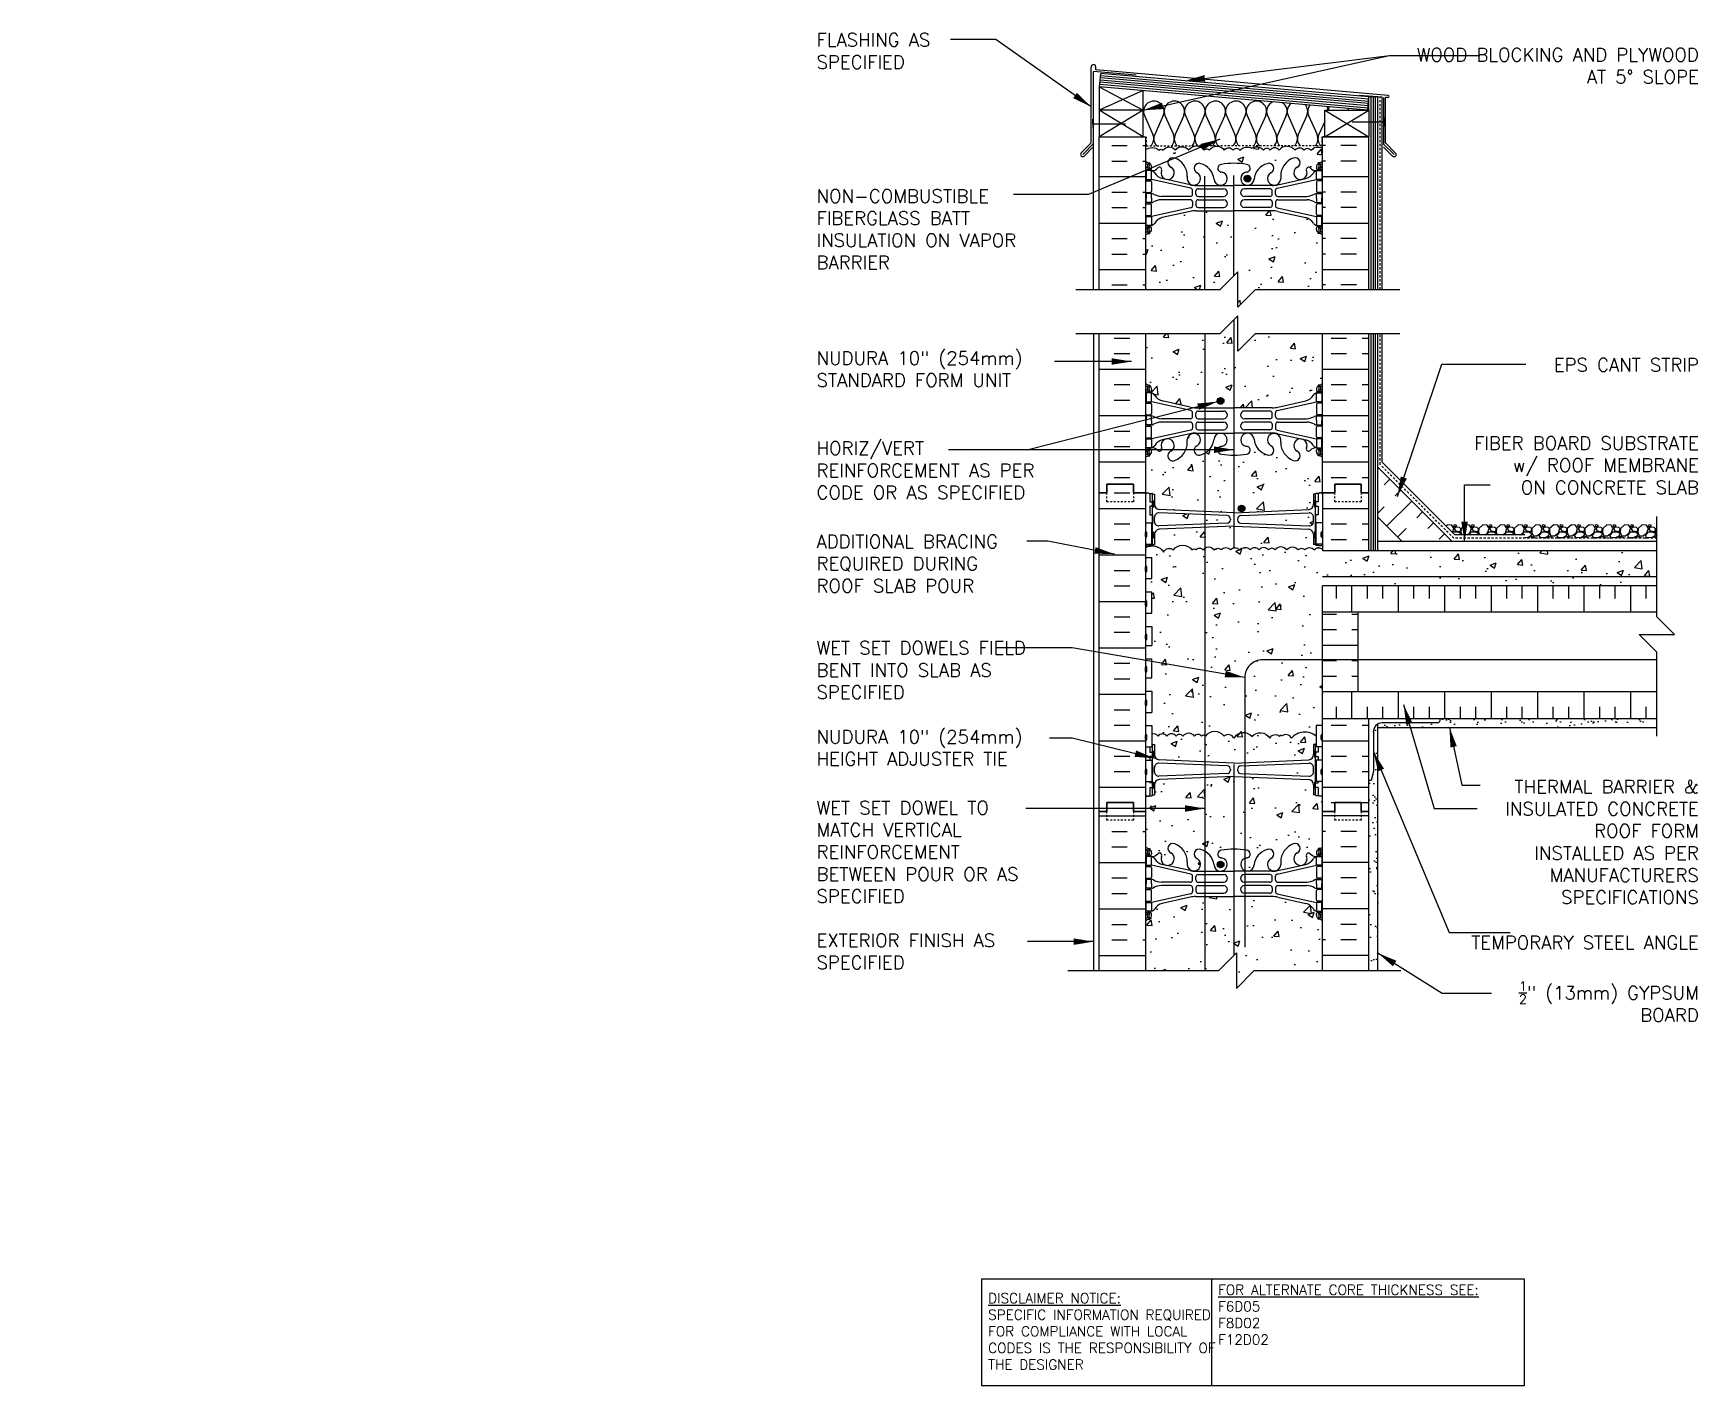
# Model space of a CAD drawing. Header units: inches. Extents: x 189.2 to 283.2, y 118.4 to 194.9.
import ezdxf

# ---------------------------------------------------------------- set-up
doc = ezdxf.new("R2010")
doc.units = ezdxf.units.IN
doc.header["$LTSCALE"] = 0.5
doc.header["$MEASUREMENT"] = 0
doc.linetypes.add('DASHED2', pattern=[0.375, 0.25, -0.125])
for name, color, linetype in [('HATCH', 12, 'Continuous'), ('line25', 2, 'Continuous'), ('LINE3', 3, 'Continuous'), ('LINE50', 5, 'Continuous'), ('LINE9', 9, 'Continuous'), ('TEXT', 4, 'Continuous'), ('Web_Edge', 9, 'Continuous')]:
    doc.layers.add(name, color=color, linetype=linetype)
doc.styles.add('DIM', font='romans.shx', dxfattribs={"width": 0.7})
doc.styles.add('ROMANS', font='romans.shx', dxfattribs={"height": 0.75})
doc.styles.get("Standard").update_dxf_attribs({"font": 'romans.shx', "height": 0.75})
doc.linetypes.add('STEEL', pattern='A,0.5,-0.2,["X",Standard,S=0.1,R=0,X=-0.1,Y=-0.05],-0.1', length=0.8)
doc.dimstyles.new('ext_12', dxfattribs={"dimscale": 12, "dimtxt": 0.09375, "dimasz": 0.09375, "dimexe": 0.09375, "dimexo": 0.0625, "dimgap": 0.0625, "dimtad": 1, "dimdec": 1, "dimzin": 2, "dimdsep": 46, "dimlunit": 4, "dimtxsty": 'DIM', "dimcen": 0.09, "dimdle": 0.09375, "dimclrt": 4, "dimadec": 0, "dimazin": 0, "dimtfac": 1, "dimtdec": 1, "dimtmove": 2, "dimatfit": 3, "dimfxl": 1, "dimfrac": 2, "dimtolj": 1, "dimtzin": 0, "dimarcsym": 0})

msp = doc.modelspace()

# ---------------------------------------------------------------- texts
at = {"layer": 'TEXT', "char_height": 0.75, "style": 'ROMANS'}
for s, insert, width, attachment_point in [('FLASHING AS \\PSPECIFIED', (233.43, 194.853), 8.7776, 1), ('\\A1;WOOD BLOCKING AND PLYWOOD \\PAT 5%%D SLOPE', (283.283, 194.016), 17.3954, 3), ('NON-COMBUSTIBLE\\PFIBERGLASS BATT INSULATION ON VAPOR BARRIER', (233.43, 186.029), 12.44051, 1), ('NUDURA 10" (254mm) STANDARD FORM UNIT', (233.43, 175.874), 16.70168, 4), ('\\A1;EPS CANT STRIP', (283.283, 176.487), 9.59335, 3), ('HORIZ/VERT REINFORCEMENT AS PER CODE OR AS SPECIFIED', (233.428, 170.153), 14.05928, 4), ('\\A1;FIBER BOARD SUBSTRATE\\Pw/ ROOF MEMBRANE \\PON CONCRETE SLAB', (283.283, 172.066), 26.1134, 3), ('ADDITIONAL BRACING REQUIRED DURING ROOF SLAB POUR', (233.428, 164.882), 12.17415, 4), ('\\PWET SET DOWELS FIELD BENT INTO SLAB AS SPECIFIED', (233.428, 159.492), 13.38313, 4), ('NUDURA 10" (254mm) HEIGHT ADJUSTER TIE', (233.428, 154.469), 13.38313, 4), ('THERMAL BARRIER & INSULATED CONCRETE ROOF FORM INSTALLED AS PER MANUFACTURERS SPECIFICATIONS', (283.278, 149.153), 12.17415, 6), ('WET SET DOWEL TO MATCH VERTICAL REINFORCEMENT BETWEEN POUR OR AS SPECIFIED', (233.428, 148.588), 13.47255, 4), ('EXTERIOR FINISH AS SPECIFIED', (233.428, 142.968), 13.47255, 4), ('TEMPORARY STEEL ANGLE ', (283.278, 143.467), 12.17415, 6), ('\\A1;{\\H0.7x;\\S1/2;}" (13mm) GYPSUM BOARD', (283.278, 140.13), 12.17415, 6)]:
    msp.add_mtext(s, dxfattribs=dict(at, insert=insert, width=width, attachment_point=attachment_point))
at = {"layer": 'TEXT', "char_height": 0.5625, "attachment_point": 4}
for s, insert, width in [('{\\LDISCLAIMER NOTICE:}\\PSPECIFIC INFORMATION REQUIRED FOR COMPLIANCE WITH LOCAL CODES IS THE RESPONSIBILITY OF THE DESIGNER', (243.127, 121.498), 14.00235), ('{\\LFOR ALTERNATE CORE THICKNESS SEE:\\P}F6D05\\PF8D02\\PF12D02', (256.119, 122.438), 23.33295)]:
    msp.add_mtext(s, dxfattribs=dict(at, insert=insert, width=width))

# ---------------------------------------------------------------- hatches: boundary and pattern name
h = msp.add_hatch()
h.set_pattern_fill('AR-CONC', color=256, scale=0.5, style=0)
h.paths.add_polyline_path([(193.984, 144.191), (193.357, 144.191), (193.368, 144.159, 0.832346)])
h = msp.add_hatch()
h.set_pattern_fill('AR-CONC', color=256, scale=0.5, style=0)
h.paths.add_polyline_path([(195.226, 144.159), (195.238, 144.191), (194.61, 144.191, 0.832346)])
at = {"layer": 'HATCH'}
h = msp.add_hatch(dxfattribs=at)
h.set_pattern_fill('INSUL', color=256, scale=7, style=0)
h.set_pattern_definition([(0, (-2674.1432, -225.3727), (0, 2.625), []), (0, (-2674.1432, -224.4977), (0, 2.625), [0.875, -0.875]), (0, (-2674.1432, -223.6227), (0, 2.625), [0.875, -0.875])])
h.paths.add_polyline_path([(252.018, 189.006), (249.393, 189.006), (249.393, 180.381), (252.018, 180.381)])
h = msp.add_hatch(dxfattribs=at)
h.set_pattern_fill('AR-CONC', color=256, scale=0.5)
h.set_pattern_definition([(50, (0, 0), (3.5863, -0.31376), [0.375, -4.125]), (355, (0, 0), (-0.693757, 3.76096), [0.3, -3.3]), (100.4514, (0.299, -0.026), (2.892544, 3.4472), [0.3187, -3.50571]), (46.1842, (0, 1), (5.336207, -0.827596), [0.5625, -6.1875]), (96.6356, (0.4447, 0.931), (4.67331, 4.87059), [0.47805, -5.25857]), (351.1842, (0, 1), (4.67331, 4.87059), [0.45, -4.95]), (21, (0.5, 0.75), (2.984535, -2.013094), [0.375, -4.125]), (326, (0.5, 0.75), (1.216577, 3.62575), [0.3, -3.3]), (71.4514, (0.7487, 0.5822), (4.201112, 1.612656), [0.3187, -3.50571]), (37.5, (0, 0), (0.0607993, 1.6644693), [0, -3.26, 0, -3.35, 0, -3.3125]), (7.5, (0, 0), (1.315348, 1.972059), [0, -1.91, 0, -3.185, 0, -1.2625]), (327.5, (-1.115, 0), (2.669112, -0.1127744), [0, -1.25, 0, -3.9, 0, -5.175]), (317.5, (-1.615, 0), (2.915931, 0.500525), [0, -1.625, 0, -2.59, 0, -3.675])])
h.paths.add_polyline_path([(257.158, 142.881), (257.158, 140.881), (258.158, 141.881), (262.018, 141.881), (262.018, 144.689, 0.08841), (261.872, 144.786), (261.782, 144.786), (261.782, 144.828, -0.249069), (261.672, 145.035), (261.672, 145.102, -0.414214), (261.735, 145.165), (261.782, 145.165), (261.782, 145.235), (261.677, 145.235, -0.155529), (261.502, 145.369, 0.180914), (261.084, 145.68), (259.503, 146.033, 0.054974), (259.176, 146.069), (257.018, 146.069), (254.86, 146.069, 0.054974), (254.534, 146.033), (252.953, 145.68, 0.180914), (252.535, 145.369, -0.155529), (252.359, 145.235), (252.254, 145.235), (252.254, 145.165), (252.302, 145.165, -0.414214), (252.364, 145.102), (252.364, 145.035, -0.249069), (252.254, 144.828), (252.254, 144.786), (252.164, 144.786, 0.088416), (252.018, 144.689), (252.018, 141.881), (256.158, 141.881)])
h.paths.add_polyline_path([(262.018, 150.881), (262.018, 151.817), (261.938, 151.737), (261.848, 151.737), (261.818, 151.767), (261.668, 151.767, -0.414214), (261.618, 151.817), (261.518, 151.817), (261.518, 152.378, 0.390098), (261.243, 152.677), (257.035, 152.861, 0.020761), (257.018, 152.862, 0.020761), (257.002, 152.861), (252.794, 152.677, 0.390098), (252.518, 152.378), (252.518, 151.817), (252.418, 151.817, -0.414214), (252.368, 151.767), (252.268, 151.767), (252.218, 151.767), (252.188, 151.737), (252.098, 151.737), (252.018, 151.817), (252.018, 150.881), (252.018, 148.881, 0.088416), (252.164, 148.784), (252.254, 148.784), (252.254, 148.742, -0.249069), (252.364, 148.535), (252.364, 148.467, -0.414214), (252.302, 148.405), (252.254, 148.405), (252.254, 148.335), (252.359, 148.335, 0.231736), (252.717, 148.486, -0.8344), (252.929, 148.36), (252.917, 148.339, 2.155404), (253.456, 148.533, -1), (253.669, 149.044, -0.311223), (254.378, 148.028), (254.378, 147.863, 1.661382), (254.939, 148.216, -1), (255.152, 148.727, -0.30095), (255.888, 147.855, 1.661382), (256.45, 148.208, 0.055617), (256.27, 148.253, -0.843243), (256.305, 148.686, -0.047544), (257.018, 148.75, -0.047544), (257.732, 148.686, -0.843243), (257.767, 148.253, 0.055617), (257.587, 148.208, 1.661382), (258.148, 147.855, -0.30095), (258.885, 148.727, -1), (259.098, 148.216, 1.661382), (259.659, 147.863), (259.659, 148.028, -0.311223), (260.368, 149.044, -1), (260.581, 148.533, 2.155404), (261.12, 148.339), (261.108, 148.36, -0.834375), (261.32, 148.486, 0.23174), (261.677, 148.335), (261.782, 148.335), (261.782, 148.405), (261.735, 148.405, -0.414214), (261.672, 148.467), (261.672, 148.535, -0.249069), (261.782, 148.742), (261.782, 148.784), (261.872, 148.784, 0.08841), (262.018, 148.881)])
h.paths.add_polyline_path([(261.518, 154.657), (261.618, 154.657, -0.327813), (261.653, 154.705), (261.653, 155.126, 0.416771), (260.261, 155.012, 0.520567), (259.71, 155.129, 0.035013), (259.653, 155.199, 0.035013), (259.597, 155.129, 0.520567), (259.046, 155.012, 0.520567), (258.025, 155.107, 0.520567), (257.004, 155.012, 0.520567), (256.453, 155.129, 0.520567), (255.402, 155.129, 0.520567), (255.182, 155.129, 0.520567), (254.785, 155.129, 0.520567), (254.131, 155.129, 0.520567), (253.749, 155.129, 0.520567), (253.228, 155.129, 0.520567), (252.726, 155.129, 0.328601), (252.383, 155.245), (252.383, 154.705, -0.327813), (252.418, 154.657), (252.518, 154.657), (252.518, 154.097, 0.390098), (252.794, 153.798), (257.002, 153.614, 0.020761), (257.018, 153.613, 0.020761), (257.035, 153.614), (261.243, 153.798, 0.390098), (261.518, 154.097)])
h.paths.add_polyline_path([(256.818, 153.22), (256.818, 153.255, 0.390098), (256.635, 153.454), (252.778, 153.606, 0.425773), (252.518, 153.356), (252.518, 153.119, 0.425773), (252.778, 152.869), (256.635, 153.02, 0.390098)])
h.paths.add_polyline_path([(261.518, 153.356, 0.425773), (261.259, 153.606), (257.402, 153.454, 0.390098), (257.218, 153.255), (257.218, 153.22, 0.390098), (257.402, 153.02), (261.259, 152.869, 0.425773), (261.518, 153.119)])
h.paths.add_polyline_path([(262.018, 162.131), (262.018, 163.631), (280.914, 163.631), (280.914, 165.631), (262.018, 165.631), (262.018, 165.694, 0.466689), (261.551, 165.653, 0.520567), (261.029, 165.653, 0.520567), (260.647, 165.653, 0.520567), (259.994, 165.653, 0.520567), (259.34, 165.653, 0.520567), (258.958, 165.653, 0.520567), (258.436, 165.653, 0.520567), (257.935, 165.653, 0.297004), (257.626, 165.777, 0.297004), (257.317, 165.653, 0.520567), (256.816, 165.653, 0.520567), (256.294, 165.653, 0.520567), (255.912, 165.653, 0.520567), (255.258, 165.653, 0.520567), (254.862, 165.653, 0.520567), (254.641, 165.653, 0.520567), (253.591, 165.653, 0.520567), (253.04, 165.535, 0.411465), (252.018, 165.776), (252.018, 165.236), (252.383, 165.236), (252.383, 164.036), (252.018, 164.036), (252.018, 163.286), (252.383, 163.286), (252.383, 162.086), (252.018, 162.086), (252.018, 161.336), (252.383, 161.336), (252.383, 160.256), (252.018, 160.256), (252.018, 159.506), (252.383, 159.506), (252.383, 158.426), (252.018, 158.426), (252.018, 157.676), (252.383, 157.676), (252.383, 156.476), (252.018, 156.476), (252.018, 155.726), (252.383, 155.726), (252.383, 155.245, -0.328601), (252.726, 155.129, -0.520567), (253.228, 155.129, -0.520567), (253.749, 155.129, -0.520567), (254.131, 155.129, -0.520567), (254.785, 155.129, -0.520567), (255.182, 155.129, -0.520567), (255.402, 155.129, -0.520567), (256.453, 155.129, -0.520567), (257.004, 155.012, -0.520567), (258.025, 155.107, -0.520567), (259.046, 155.012, -0.520567), (259.597, 155.129, -0.035013), (259.653, 155.199, -0.035013), (259.71, 155.129, -0.520567), (260.261, 155.012, -0.416771), (261.653, 155.126), (261.653, 155.726), (262.018, 155.726), (262.018, 156.131), (262.018, 157.631)])
h.paths.add_polyline_path([(261.518, 166.522, 0.390098), (261.243, 166.821), (257.035, 167.005, 0.020761), (257.018, 167.005, 0.020761), (257.002, 167.005), (252.794, 166.821, 0.390098), (252.518, 166.522), (252.518, 165.961), (252.418, 165.961, -0.414214), (252.368, 165.911), (252.268, 165.911), (252.218, 165.911), (252.188, 165.881), (252.098, 165.881), (252.018, 165.961), (252.018, 165.776, -0.411465), (253.04, 165.535, -0.520567), (253.591, 165.653, -0.520567), (254.641, 165.653, -0.520567), (254.862, 165.653, -0.520567), (255.258, 165.653, -0.520567), (255.912, 165.653, -0.520567), (256.294, 165.653, -0.520567), (256.816, 165.653, -0.520567), (257.317, 165.653, -0.297004), (257.626, 165.777, -0.297004), (257.935, 165.653, -0.520567), (258.436, 165.653, -0.520567), (258.958, 165.653, -0.520567), (259.34, 165.653, -0.520567), (259.994, 165.653, -0.520567), (260.647, 165.653, -0.520567), (261.029, 165.653, -0.520567), (261.551, 165.653, -0.466689), (262.018, 165.694), (262.018, 165.961), (261.938, 165.881), (261.848, 165.881), (261.818, 165.911), (261.668, 165.911, -0.414214), (261.618, 165.961), (261.518, 165.961)])
h.paths.add_polyline_path([(256.635, 167.598), (252.778, 167.749, 0.425773), (252.518, 167.5), (252.518, 167.262, 0.425773), (252.778, 167.012), (256.635, 167.164, 0.390098), (256.818, 167.363), (256.818, 167.399, 0.390098)])
h.paths.add_polyline_path([(261.518, 167.5, 0.425773), (261.259, 167.749), (257.402, 167.598, 0.390098), (257.218, 167.399), (257.218, 167.363, 0.390098), (257.402, 167.164), (261.259, 167.012, 0.425773), (261.518, 167.262)])
h.paths.add_polyline_path([(262.018, 170.881, 0.08841), (261.872, 170.978), (261.782, 170.978), (261.782, 171.02, -0.249069), (261.672, 171.227), (261.672, 171.295, -0.414214), (261.735, 171.357), (261.782, 171.357), (261.782, 171.427), (261.677, 171.427, 0.231736), (261.32, 171.276, -0.8344), (261.108, 171.402), (261.12, 171.423, 2.155404), (260.581, 171.229, -1), (260.368, 170.717, -0.311223), (259.659, 171.733), (259.659, 171.898, 1.661382), (259.098, 171.546, -1), (258.885, 171.035, -0.30095), (258.148, 171.907, 1.661382), (257.587, 171.554, 0.055617), (257.767, 171.509, -0.843243), (257.732, 171.076, -0.047544), (257.018, 171.011, -0.047544), (256.305, 171.076, -0.843243), (256.27, 171.509, 0.055617), (256.45, 171.554, 1.661382), (255.888, 171.907, -0.30095), (255.152, 171.035, -1), (254.939, 171.546, 1.661382), (254.378, 171.898), (254.378, 171.733, -0.311223), (253.669, 170.717, -1), (253.456, 171.229, 2.155404), (252.917, 171.423), (252.929, 171.402, -0.834375), (252.717, 171.276, 0.23174), (252.359, 171.427), (252.254, 171.427), (252.254, 171.357), (252.302, 171.357, -0.414214), (252.364, 171.295), (252.364, 171.227, -0.249069), (252.254, 171.02), (252.254, 170.978), (252.164, 170.978, 0.088416), (252.018, 170.881), (252.018, 168.881), (252.018, 168.801), (252.098, 168.881), (252.188, 168.881), (252.218, 168.851), (252.368, 168.851, -0.414214), (252.418, 168.801), (252.518, 168.801), (252.518, 168.24, 0.390098), (252.794, 167.941), (257.002, 167.757, 0.020761), (257.018, 167.757, 0.020761), (257.035, 167.757), (261.243, 167.941, 0.390098), (261.518, 168.24), (261.518, 168.801), (261.618, 168.801, -0.414214), (261.668, 168.851), (261.768, 168.851), (261.818, 168.851), (261.848, 168.881), (261.938, 168.881), (262.018, 168.801), (262.018, 168.881)])
h.paths.add_polyline_path([(262.018, 177.881), (258.237, 177.881), (257.237, 176.881), (257.237, 178.881), (256.237, 177.881), (252.018, 177.881), (252.018, 175.073, 0.088416), (252.164, 174.976), (252.254, 174.976), (252.254, 174.934, -0.249069), (252.364, 174.727), (252.364, 174.66, -0.414214), (252.302, 174.597), (252.254, 174.597), (252.254, 174.527), (252.359, 174.527, -0.155529), (252.535, 174.393, 0.180914), (252.953, 174.082), (254.534, 173.729, 0.054974), (254.86, 173.693), (257.018, 173.693), (259.176, 173.693, 0.054974), (259.503, 173.729), (261.084, 174.082, 0.180914), (261.502, 174.393, -0.155529), (261.677, 174.527), (261.782, 174.527), (261.782, 174.597), (261.735, 174.597, -0.414214), (261.672, 174.66), (261.672, 174.727, -0.249069), (261.782, 174.934), (261.782, 174.976), (261.872, 174.976, 0.08841), (262.018, 175.073)])
h.paths.add_polyline_path([(262.018, 183.444, 0.08841), (261.872, 183.542), (261.782, 183.542), (261.782, 183.584, -0.249069), (261.672, 183.791), (261.672, 183.858, -0.414214), (261.735, 183.921), (261.782, 183.921), (261.782, 183.991), (261.677, 183.991, -0.155529), (261.502, 184.125, 0.180914), (261.084, 184.436), (259.503, 184.789, 0.054974), (259.176, 184.825), (257.018, 184.825), (254.86, 184.825, 0.054974), (254.534, 184.789), (252.953, 184.436, 0.180914), (252.535, 184.125, -0.155529), (252.359, 183.991), (252.254, 183.991), (252.254, 183.921), (252.302, 183.921, -0.414214), (252.364, 183.858), (252.364, 183.791, -0.249069), (252.254, 183.584), (252.254, 183.542), (252.164, 183.542, 0.088416), (252.018, 183.444), (252.018, 180.381), (256.237, 180.381), (257.237, 181.381), (257.237, 179.381), (258.237, 180.381), (262.018, 180.381)])
h.paths.add_polyline_path([(260.368, 187.8, -1), (260.581, 187.289, 2.155404), (261.12, 187.095), (261.108, 187.116, -0.834375), (261.32, 187.242, 0.23174), (261.677, 187.091), (261.782, 187.091), (261.782, 187.161), (261.735, 187.161, -0.414214), (261.672, 187.223), (261.672, 187.291, -0.249069), (261.782, 187.498), (261.782, 187.539), (261.872, 187.539, 0.08841), (262.018, 187.637), (262.018, 188.357, 0.336749), (261.356, 188.252, 0.520567), (260.97, 188.252, 0.520567), (260.47, 188.252, 0.259173), (260.018, 188.471, 0.259173), (259.567, 188.252, 0.520567), (259.067, 188.252, 0.520567), (258.68, 188.252, 0.336749), (258.018, 188.357, 0.336749), (257.356, 188.252, 0.520567), (256.97, 188.252, 0.520567), (256.47, 188.252, 0.520567), (255.623, 188.252, 0.520567), (255.341, 188.252, 0.520567), (254.446, 188.252, 0.520567), (253.707, 188.252, 0.520567), (253.014, 188.252, 0.520567), (252.793, 188.252, 0.321585), (252.018, 188.277), (252.018, 187.637, 0.088416), (252.164, 187.539), (252.254, 187.539), (252.254, 187.498, -0.249069), (252.364, 187.291), (252.364, 187.223, -0.414214), (252.302, 187.161), (252.254, 187.161), (252.254, 187.091), (252.359, 187.091, 0.231736), (252.717, 187.242, -0.8344), (252.929, 187.116), (252.917, 187.095, 2.155404), (253.456, 187.289, -1), (253.669, 187.8, -0.311223), (254.378, 186.784), (254.378, 186.619, 1.661382), (254.939, 186.972, -1), (255.152, 187.483, -0.30095), (255.888, 186.611, 1.661382), (256.45, 186.964, 0.055617), (256.27, 187.009, -0.843243), (256.305, 187.441, -0.047544), (257.018, 187.506, -0.047544), (257.732, 187.441, -0.843243), (257.767, 187.009, 0.055617), (257.587, 186.964, 1.661382), (258.148, 186.611, -0.30095), (258.885, 187.483, -1), (259.098, 186.972, 1.661382), (259.659, 186.619), (259.659, 186.784, -0.311223)])
h = msp.add_hatch(dxfattribs=at)
h.set_pattern_fill('INSUL', color=256, scale=7, style=0)
h.set_pattern_definition([(180, (3188.18, -225.3727), (0, 2.625), []), (180, (3188.18, -224.4977), (0, 2.625), [0.875, -0.875]), (180, (3188.18, -223.6227), (0, 2.625), [0.875, -0.875])])
h.paths.add_polyline_path([(264.643, 189.006), (262.018, 189.006), (262.018, 180.381), (264.643, 180.381)])
h = msp.add_hatch(dxfattribs=at)
h.set_pattern_fill('INSUL', color=256, scale=7, style=0)
h.paths.add_polyline_path([(252.018, 177.881), (249.393, 177.881), (249.393, 168.881), (249.831, 168.881), (249.831, 169.381), (251.331, 169.381), (251.331, 168.881), (252.018, 168.881)])
h.paths.add_polyline_path([(264.643, 177.881), (262.018, 177.881), (262.018, 168.881), (262.706, 168.881), (262.706, 169.381), (264.206, 169.381), (264.206, 168.881), (264.643, 168.881)])
h = msp.add_hatch(dxfattribs=at)
h.set_pattern_fill('INSUL', color=256, scale=7, angle=45, style=0)
h.set_pattern_definition([(45, (157.8403, 7.2298), (-1.856155, 1.856155), []), (45, (157.2215, 7.8485), (-1.856155, 1.856155), [0.875, -0.875]), (45, (156.6028, 8.4672), (-1.856155, 1.856155), [0.875, -0.875])])
h.paths.add_polyline_path([(266.392, 166.256), (269.22, 166.256), (265.143, 170.333), (265.143, 167.504)])
h = msp.add_hatch(dxfattribs=at)
h.set_pattern_fill('INSUL', color=256, scale=7, style=0)
h.paths.add_polyline_path([(264.643, 156.131), (262.018, 156.131), (262.018, 150.881), (262.706, 150.881), (262.706, 151.381), (264.206, 151.381), (264.206, 150.881), (264.643, 150.881)])
h.paths.add_polyline_path([(262.018, 165.631), (264.643, 165.631), (264.643, 168.881), (264.206, 168.881), (264.206, 168.381), (262.706, 168.381), (262.706, 168.881), (262.018, 168.881)])
h.paths.add_polyline_path([(249.393, 150.881), (249.831, 150.881), (249.831, 151.381), (251.331, 151.381), (251.331, 150.881), (252.018, 150.881), (252.018, 168.881), (251.331, 168.881), (251.331, 169.381), (249.831, 169.381), (249.831, 168.881), (249.393, 168.881)])
h = msp.add_hatch(dxfattribs=at)
h.set_pattern_fill('INSUL', color=256, scale=7, angle=90, style=0)
h.set_pattern_definition([(90, (64.1814, 26.4048), (-2.625, 2e-16), []), (90, (63.3064, 26.4048), (-2.625, 2e-16), [0.875, -0.875]), (90, (62.4314, 26.4048), (-2.625, 2e-16), [0.875, -0.875])])
h.paths.add_polyline_path([(280.914, 163.631), (262.018, 163.631), (262.018, 162.131), (280.914, 162.131)])
h.paths.add_polyline_path([(280.914, 156.131), (280.914, 157.631), (262.018, 157.631), (262.018, 156.131)])
h = msp.add_hatch(dxfattribs=at)
h.set_pattern_fill('INSUL', color=256, scale=7)
h.set_pattern_definition([(0, (64.1814, 26.4048), (0, 2.625), []), (0, (64.1814, 27.2798), (0, 2.625), [0.875, -0.875]), (0, (64.1814, 28.1548), (0, 2.625), [0.875, -0.875])])
h.paths.add_polyline_path([(264.018, 159.131), (262.018, 159.131), (262.018, 157.631), (264.018, 157.631)])
h.paths.add_polyline_path([(264.018, 162.131), (262.018, 162.131), (262.018, 159.131), (264.018, 159.131)])
h = msp.add_hatch(dxfattribs=at)
h.set_pattern_fill('AR-SAND', color=256, scale=0.5, style=0)
h.set_pattern_definition([(37.5, (63.72126, 21.6391), (-0.0314967, 0.963412), [0, -0.76, 0, -0.85, 0, -0.8125]), (7.5, (63.7213, 21.6391), (0.8848884, 1.411073), [0, -0.41, 0, -0.685, 0, -0.2625]), (327.5, (63.10626, 21.6391), (1.557071, 0.0028295), [0, -0.25, 0, -0.9, 0, -1.175]), (317.5, (63.1063, 21.6391), (1.503063, 0.438838), [0, -0.125, 0, -0.59, 0, -0.675])])
h.paths.add_polyline_path([(268.643, 156.131), (268.643, 156.006, -0.414214), (268.518, 155.881), (265.393, 155.881, 0.131652), (265.143, 155.814), (265.143, 155.631), (280.914, 155.631), (280.914, 156.131)])
h = msp.add_hatch(dxfattribs=at)
h.set_pattern_fill('AR-SAND', color=256, scale=0.5, style=0)
h.set_pattern_definition([(37.5, (66.88566, 23.2211), (-0.0314967, 0.963412), [0, -0.76, 0, -0.85, 0, -0.8125]), (7.5, (66.8857, 23.2211), (0.8848884, 1.411073), [0, -0.41, 0, -0.685, 0, -0.2625]), (327.5, (66.27066, 23.2211), (1.557071, 0.0028295), [0, -0.25, 0, -0.9, 0, -1.175]), (317.5, (66.2707, 23.2211), (1.503063, 0.438838), [0, -0.125, 0, -0.59, 0, -0.675])])
h.paths.add_polyline_path([(265.143, 155.814, 0.267949), (264.893, 155.381), (264.893, 153.131), (264.768, 152.631), (264.643, 152.631), (264.643, 150.881), (264.643, 141.881), (265.143, 141.881)])
h = msp.add_hatch(dxfattribs=at)
h.set_pattern_fill('AR-CONC', color=256, scale=0.5, style=0)
h.paths.add_polyline_path([(189.776, 144.867), (189.172, 144.582, 1.638255)])
h = msp.add_hatch(dxfattribs=at)
h.set_pattern_fill('AR-CONC', color=256, scale=0.5, style=0)
h.paths.add_polyline_path([(191.4, 144.191), (190.66, 144.191, 0.848344)])
at = {"layer": 'LINE3'}
h = msp.add_hatch(color=256, dxfattribs=at)
h.paths.add_polyline_path([(257.959, 186.673, 0.831395), (257.59, 186.673)])
h.paths.add_polyline_path([(257.962, 186.639, 0.045935), (257.959, 186.673), (257.59, 186.673, 0.045935), (257.587, 186.639, 1)])
for points in [[(256.45, 174.075, 1), (256.075, 174.075, 1)], [(257.637, 168.002, 1), (257.262, 168.002, 1)], [(256.45, 147.883, 1), (256.075, 147.883, 1)]]:
    msp.add_hatch(color=256, dxfattribs=at).paths.add_polyline_path(points)

# ---------------------------------------------------------------- linework, layer by layer
at = {"layer": 'HATCH'}
for p, q in [((248.956, 188.668), (248.956, 192.955)), ((249.206, 192.779), (249.206, 192.955)), ((249.081, 188.617), (249.081, 192.696)), ((251.485, 192.486), (249.081, 192.696)), ((265.725, 191.334), (249.206, 192.779)), ((264.589, 190.63), (249.435, 191.956)), ((264.599, 190.755), (249.446, 192.081)), ((264.61, 190.879), (249.456, 192.205)), ((264.621, 191.004), (249.467, 192.33)), ((264.632, 191.129), (249.478, 192.454)), ((249.393, 191.834), (251.893, 190.506)), ((251.883, 191.617), (249.393, 190.506)), ((265.393, 191.24), (264.086, 191.331)), ((264.768, 180.381), (264.768, 191.257)), ((264.893, 180.381), (264.893, 191.257)), ((265.018, 180.381), (265.018, 191.257)), ((265.393, 180.381), (265.393, 191.24)), ((265.487, 188.572), (265.487, 191.232)), ((265.718, 191.221), (265.581, 191.229)), ((265.581, 188.655), (265.581, 191.229)), ((251.893, 189.006), (249.393, 190.506)), ((251.893, 190.506), (249.393, 189.006)), ((251.956, 190.202), (252.436, 189.129)), ((253.015, 190.203), (252.536, 189.129)), ((253.116, 190.202), (253.595, 189.129)), ((254.174, 190.203), (253.696, 189.129)), ((254.275, 190.202), (254.755, 189.129)), ((255.334, 190.203), (254.855, 189.129)), ((255.434, 190.202), (255.914, 189.129)), ((256.493, 190.203), (256.014, 189.129)), ((256.594, 190.202), (257.073, 189.129)), ((257.653, 190.203), (257.174, 189.129)), ((257.753, 190.202), (258.232, 189.129)), ((258.812, 190.203), (258.333, 189.129)), ((258.913, 190.202), (259.392, 189.129)), ((259.972, 190.203), (259.493, 189.129)), ((260.072, 190.202), (260.552, 189.129)), ((261.131, 190.203), (260.652, 189.129)), ((261.232, 190.202), (261.711, 189.129)), ((262.143, 189.006), (264.643, 190.506)), ((262.143, 190.506), (264.643, 189.006)), ((262.143, 189.872), (261.812, 189.129)), ((248.956, 188.668), (248.387, 188.1)), ((249.081, 188.617), (248.476, 188.011)), ((249.031, 188.39), (248.564, 187.923)), ((265.474, 188.409), (265.973, 187.91)), ((265.487, 188.572), (266.061, 187.998)), ((265.581, 188.655), (266.15, 188.087)), ((264.768, 165.631), (264.768, 177.881)), ((264.893, 165.631), (264.893, 177.881)), ((265.018, 165.631), (265.018, 177.881)), ((265.393, 170.613), (265.393, 177.881)), ((269.5, 166.506), (265.393, 170.613)), ((269.08, 167.07), (269.005, 167.001)), ((269.32, 167.049), (269.08, 167.069)), ((269.432, 166.87), (269.322, 167.05)), ((269.359, 166.647), (269.43, 166.87)), ((269.386, 166.62), (269.44, 166.68)), ((269.49, 167.069), (269.42, 167.039)), ((269.42, 167.04), (269.46, 166.94)), ((269.44, 166.68), (269.7, 166.68)), ((269.46, 166.94), (269.61, 167.03)), ((269.56, 166.95), (269.46, 166.85)), ((269.46, 166.85), (269.54, 166.73)), ((269.611, 167.03), (269.491, 167.07)), ((273.449, 166.506), (269.5, 166.506)), ((269.541, 166.729), (269.791, 166.699)), ((269.761, 166.92), (269.561, 166.95)), ((269.7, 166.682), (269.83, 166.592)), ((269.842, 166.848), (269.762, 166.918)), ((269.79, 166.7), (269.84, 166.79)), ((269.83, 166.59), (269.807, 166.506)), ((269.839, 166.652), (269.9, 166.506)), ((269.85, 166.86), (269.84, 166.65)), ((269.84, 166.79), (269.84, 166.85)), ((270.08, 167.07), (269.85, 166.86)), ((270.32, 167.049), (270.08, 167.069)), ((270.202, 166.506), (270.35, 166.621)), ((270.284, 166.506), (270.44, 166.68)), ((270.432, 166.87), (270.322, 167.05)), ((270.35, 166.62), (270.43, 166.87)), ((270.49, 167.069), (270.42, 167.039)), ((270.42, 167.04), (270.46, 166.94)), ((270.44, 166.68), (270.7, 166.68)), ((270.46, 166.94), (270.61, 167.03)), ((270.56, 166.95), (270.46, 166.85)), ((270.46, 166.85), (270.54, 166.73)), ((270.611, 167.03), (270.491, 167.07)), ((270.541, 166.729), (270.791, 166.699)), ((270.761, 166.92), (270.561, 166.95)), ((270.7, 166.682), (270.83, 166.592)), ((270.842, 166.848), (270.762, 166.918)), ((270.79, 166.7), (270.84, 166.79)), ((270.83, 166.59), (270.807, 166.506)), ((270.839, 166.652), (270.9, 166.506)), ((270.85, 166.86), (270.84, 166.65)), ((270.84, 166.79), (270.84, 166.85)), ((271.08, 167.07), (270.85, 166.86)), ((271.32, 167.049), (271.08, 167.069)), ((271.202, 166.506), (271.35, 166.621)), ((271.284, 166.506), (271.44, 166.68)), ((271.432, 166.87), (271.322, 167.05)), ((271.35, 166.62), (271.43, 166.87)), ((271.49, 167.069), (271.42, 167.039)), ((271.42, 167.04), (271.46, 166.94)), ((271.44, 166.68), (271.7, 166.68)), ((271.46, 166.94), (271.61, 167.03)), ((271.56, 166.95), (271.46, 166.85)), ((271.46, 166.85), (271.54, 166.73)), ((271.611, 167.03), (271.491, 167.07)), ((271.541, 166.729), (271.791, 166.699)), ((271.761, 166.92), (271.561, 166.95)), ((271.7, 166.682), (271.83, 166.592)), ((271.842, 166.848), (271.762, 166.918)), ((271.79, 166.7), (271.84, 166.79)), ((271.83, 166.59), (271.807, 166.506)), ((271.839, 166.652), (271.9, 166.506)), ((271.85, 166.86), (271.84, 166.65)), ((271.84, 166.79), (271.84, 166.85)), ((272.08, 167.07), (271.85, 166.86)), ((272.32, 167.049), (272.08, 167.069)), ((272.202, 166.506), (272.35, 166.621)), ((272.284, 166.506), (272.44, 166.68)), ((272.432, 166.87), (272.322, 167.05)), ((272.35, 166.62), (272.43, 166.87)), ((272.49, 167.069), (272.42, 167.039)), ((272.42, 167.04), (272.46, 166.94)), ((272.44, 166.68), (272.7, 166.68)), ((272.46, 166.94), (272.61, 167.03)), ((272.56, 166.95), (272.46, 166.85)), ((272.46, 166.85), (272.54, 166.73)), ((272.611, 167.03), (272.491, 167.07)), ((272.541, 166.729), (272.791, 166.699)), ((272.761, 166.92), (272.561, 166.95)), ((272.7, 166.682), (272.83, 166.592)), ((272.842, 166.848), (272.762, 166.918)), ((272.79, 166.7), (272.84, 166.79)), ((272.83, 166.59), (272.807, 166.506)), ((272.839, 166.652), (272.9, 166.506)), ((272.85, 166.86), (272.84, 166.65)), ((272.84, 166.79), (272.84, 166.85)), ((273.08, 167.07), (272.85, 166.86)), ((273.32, 167.049), (273.08, 167.069)), ((273.202, 166.506), (273.35, 166.621)), ((273.284, 166.506), (273.44, 166.68)), ((273.432, 166.87), (273.322, 167.05)), ((273.35, 166.62), (273.43, 166.87)), ((273.49, 167.069), (273.42, 167.039)), ((273.42, 167.04), (273.46, 166.94)), ((273.44, 166.68), (273.7, 166.68)), ((273.46, 166.94), (273.61, 167.03)), ((273.56, 166.95), (273.46, 166.85)), ((273.46, 166.85), (273.54, 166.73)), ((273.611, 167.03), (273.491, 167.07)), ((273.541, 166.729), (273.791, 166.699)), ((273.761, 166.92), (273.561, 166.95)), ((273.7, 166.682), (273.83, 166.592)), ((273.842, 166.848), (273.762, 166.918)), ((273.79, 166.7), (273.84, 166.79)), ((273.83, 166.59), (273.79, 166.45)), ((273.839, 166.652), (273.919, 166.462)), ((273.85, 166.86), (273.84, 166.65)), ((273.84, 166.79), (273.84, 166.85)), ((274.08, 167.07), (273.85, 166.86)), ((274.32, 167.049), (274.08, 167.069)), ((274.13, 166.451), (274.35, 166.621)), ((274.26, 166.48), (274.44, 166.68)), ((274.332, 166.359), (274.262, 166.479)), ((274.432, 166.87), (274.322, 167.05)), ((274.35, 166.62), (274.43, 166.87)), ((274.49, 167.069), (274.42, 167.039)), ((274.42, 167.04), (274.46, 166.94)), ((274.44, 166.68), (274.7, 166.68)), ((274.46, 166.94), (274.61, 167.03)), ((274.56, 166.95), (274.46, 166.85)), ((274.46, 166.85), (274.54, 166.73)), ((274.611, 167.03), (274.491, 167.07)), ((274.541, 166.729), (274.791, 166.699)), ((274.761, 166.92), (274.561, 166.95)), ((274.7, 166.682), (274.83, 166.592)), ((274.842, 166.848), (274.762, 166.918)), ((274.79, 166.7), (274.84, 166.79)), ((274.83, 166.59), (274.79, 166.45)), ((274.839, 166.652), (274.919, 166.462)), ((274.85, 166.86), (274.84, 166.65)), ((274.84, 166.79), (274.84, 166.85)), ((275.08, 167.07), (274.85, 166.86)), ((275.32, 167.049), (275.08, 167.069)), ((275.13, 166.451), (275.35, 166.621)), ((275.26, 166.48), (275.44, 166.68)), ((275.332, 166.359), (275.262, 166.479)), ((275.432, 166.87), (275.322, 167.05)), ((275.35, 166.62), (275.43, 166.87)), ((275.49, 167.069), (275.42, 167.039)), ((275.42, 167.04), (275.46, 166.94)), ((275.44, 166.68), (275.7, 166.68)), ((275.46, 166.94), (275.61, 167.03)), ((275.56, 166.95), (275.46, 166.85)), ((275.46, 166.85), (275.54, 166.73)), ((275.611, 167.03), (275.491, 167.07)), ((275.541, 166.729), (275.791, 166.699)), ((275.761, 166.92), (275.561, 166.95)), ((275.7, 166.682), (275.83, 166.592)), ((275.842, 166.848), (275.762, 166.918)), ((275.79, 166.7), (275.84, 166.79)), ((275.83, 166.59), (275.79, 166.45)), ((275.839, 166.652), (275.919, 166.462)), ((275.85, 166.86), (275.84, 166.65)), ((275.84, 166.79), (275.84, 166.85)), ((276.08, 167.07), (275.85, 166.86)), ((276.32, 167.049), (276.08, 167.069)), ((276.13, 166.451), (276.35, 166.621)), ((276.26, 166.48), (276.44, 166.68)), ((276.332, 166.359), (276.262, 166.479)), ((276.432, 166.87), (276.322, 167.05)), ((276.35, 166.62), (276.43, 166.87)), ((276.49, 167.069), (276.42, 167.039)), ((276.42, 167.04), (276.46, 166.94)), ((276.44, 166.68), (276.7, 166.68)), ((276.46, 166.94), (276.61, 167.03)), ((276.56, 166.95), (276.46, 166.85)), ((276.46, 166.85), (276.54, 166.73)), ((276.611, 167.03), (276.491, 167.07)), ((276.541, 166.729), (276.791, 166.699)), ((276.761, 166.92), (276.561, 166.95)), ((276.7, 166.682), (276.83, 166.592)), ((276.842, 166.848), (276.762, 166.918)), ((276.79, 166.7), (276.84, 166.79)), ((276.83, 166.59), (276.79, 166.45)), ((276.839, 166.652), (276.919, 166.462)), ((276.85, 166.86), (276.84, 166.65)), ((276.84, 166.79), (276.84, 166.85)), ((277.08, 167.07), (276.85, 166.86)), ((277.32, 167.049), (277.08, 167.069)), ((277.13, 166.451), (277.35, 166.621)), ((277.26, 166.48), (277.44, 166.68)), ((277.332, 166.359), (277.262, 166.479)), ((277.432, 166.87), (277.322, 167.05)), ((277.35, 166.62), (277.43, 166.87)), ((277.49, 167.069), (277.42, 167.039)), ((277.42, 167.04), (277.46, 166.94)), ((277.44, 166.68), (277.7, 166.68)), ((277.46, 166.94), (277.61, 167.03)), ((277.56, 166.95), (277.46, 166.85)), ((277.46, 166.85), (277.54, 166.73)), ((277.611, 167.03), (277.491, 167.07)), ((277.541, 166.729), (277.791, 166.699)), ((277.761, 166.92), (277.561, 166.95)), ((277.7, 166.682), (277.83, 166.592)), ((277.842, 166.848), (277.762, 166.918)), ((277.79, 166.7), (277.84, 166.79)), ((277.83, 166.59), (277.79, 166.45)), ((277.839, 166.652), (277.919, 166.462)), ((277.85, 166.86), (277.84, 166.65)), ((277.84, 166.79), (277.84, 166.85)), ((278.08, 167.07), (277.85, 166.86)), ((278.32, 167.049), (278.08, 167.069)), ((278.13, 166.451), (278.35, 166.621)), ((278.26, 166.48), (278.44, 166.68)), ((278.332, 166.359), (278.262, 166.479)), ((278.432, 166.87), (278.322, 167.05)), ((278.35, 166.62), (278.43, 166.87)), ((278.49, 167.069), (278.42, 167.039)), ((278.42, 167.04), (278.46, 166.94)), ((278.44, 166.68), (278.7, 166.68)), ((278.46, 166.94), (278.61, 167.03)), ((278.56, 166.95), (278.46, 166.85)), ((278.46, 166.85), (278.54, 166.73)), ((278.611, 167.03), (278.491, 167.07)), ((278.541, 166.729), (278.791, 166.699)), ((278.761, 166.92), (278.561, 166.95)), ((278.7, 166.682), (278.83, 166.592)), ((278.842, 166.848), (278.762, 166.918)), ((278.79, 166.7), (278.84, 166.79)), ((278.83, 166.59), (278.79, 166.45)), ((278.839, 166.652), (278.919, 166.462)), ((278.85, 166.86), (278.84, 166.65)), ((278.84, 166.79), (278.84, 166.85)), ((279.08, 167.07), (278.85, 166.86)), ((279.32, 167.049), (279.08, 167.069)), ((279.13, 166.451), (279.35, 166.621)), ((279.26, 166.48), (279.44, 166.68)), ((279.332, 166.359), (279.262, 166.479)), ((279.432, 166.87), (279.322, 167.05)), ((279.35, 166.62), (279.43, 166.87)), ((279.49, 167.069), (279.42, 167.039)), ((279.42, 167.04), (279.46, 166.94)), ((279.44, 166.68), (279.7, 166.68)), ((279.46, 166.94), (279.61, 167.03)), ((279.56, 166.95), (279.46, 166.85)), ((279.46, 166.85), (279.54, 166.73)), ((279.611, 167.03), (279.491, 167.07)), ((279.541, 166.729), (279.791, 166.699)), ((279.761, 166.92), (279.561, 166.95)), ((279.7, 166.682), (279.83, 166.592)), ((279.842, 166.848), (279.762, 166.918)), ((279.79, 166.7), (279.84, 166.79)), ((279.83, 166.59), (279.79, 166.45)), ((279.839, 166.652), (279.919, 166.462)), ((279.85, 166.86), (279.84, 166.65)), ((279.84, 166.79), (279.84, 166.85)), ((280.08, 167.07), (279.85, 166.86)), ((280.32, 167.049), (280.08, 167.069)), ((280.13, 166.451), (280.35, 166.621)), ((280.26, 166.48), (280.44, 166.68)), ((280.332, 166.359), (280.262, 166.479)), ((280.432, 166.87), (280.322, 167.05)), ((280.35, 166.62), (280.43, 166.87)), ((280.49, 167.069), (280.42, 167.039)), ((280.42, 167.04), (280.46, 166.94)), ((280.44, 166.68), (280.7, 166.68)), ((280.46, 166.94), (280.61, 167.03)), ((280.56, 166.95), (280.46, 166.85)), ((280.46, 166.85), (280.54, 166.73)), ((280.611, 167.03), (280.491, 167.07)), ((280.541, 166.729), (280.791, 166.699)), ((280.761, 166.92), (280.561, 166.95)), ((280.7, 166.682), (280.83, 166.592)), ((280.842, 166.848), (280.762, 166.918)), ((280.79, 166.7), (280.84, 166.79)), ((280.83, 166.59), (280.79, 166.45)), ((280.839, 166.652), (280.914, 166.473)), ((280.85, 166.86), (280.84, 166.65)), ((280.84, 166.79), (280.84, 166.85)), ((280.914, 166.918), (280.85, 166.86)), ((273.449, 166.381), (273.449, 166.381)), ((273.58, 166.342), (273.449, 166.352)), ((273.791, 166.449), (273.581, 166.339)), ((273.658, 166.318), (273.68, 166.37)), ((273.68, 166.37), (273.84, 166.42)), ((273.84, 166.42), (274, 166.36)), ((273.92, 166.459), (274.13, 166.449)), ((274, 166.36), (274.019, 166.318)), ((274.351, 166.329), (274.25, 166.318)), ((274.58, 166.342), (274.33, 166.362)), ((274.398, 166.318), (274.35, 166.33)), ((274.791, 166.449), (274.581, 166.339)), ((274.658, 166.318), (274.68, 166.37)), ((274.68, 166.37), (274.84, 166.42)), ((274.84, 166.42), (275, 166.36)), ((274.92, 166.459), (275.13, 166.449)), ((275, 166.36), (275.019, 166.318)), ((275.351, 166.329), (275.25, 166.318)), ((275.58, 166.342), (275.33, 166.362)), ((275.398, 166.318), (275.35, 166.33)), ((275.791, 166.449), (275.581, 166.339)), ((275.658, 166.318), (275.68, 166.37)), ((275.68, 166.37), (275.84, 166.42)), ((275.84, 166.42), (276, 166.36)), ((275.92, 166.459), (276.13, 166.449)), ((276, 166.36), (276.019, 166.318)), ((276.351, 166.329), (276.25, 166.318)), ((276.58, 166.342), (276.33, 166.362)), ((276.398, 166.318), (276.35, 166.33)), ((276.791, 166.449), (276.581, 166.339)), ((276.658, 166.318), (276.68, 166.37)), ((276.68, 166.37), (276.84, 166.42)), ((276.84, 166.42), (277, 166.36)), ((276.92, 166.459), (277.13, 166.449)), ((277, 166.36), (277.019, 166.318)), ((277.351, 166.329), (277.25, 166.318)), ((277.58, 166.342), (277.33, 166.362)), ((277.398, 166.318), (277.35, 166.33)), ((277.791, 166.449), (277.581, 166.339)), ((277.658, 166.318), (277.68, 166.37)), ((277.68, 166.37), (277.84, 166.42)), ((277.84, 166.42), (278, 166.36)), ((277.92, 166.459), (278.13, 166.449)), ((278, 166.36), (278.019, 166.318)), ((278.351, 166.329), (278.25, 166.318)), ((278.58, 166.342), (278.33, 166.362)), ((278.398, 166.318), (278.35, 166.33)), ((278.791, 166.449), (278.581, 166.339)), ((278.658, 166.318), (278.68, 166.37)), ((278.68, 166.37), (278.84, 166.42)), ((278.84, 166.42), (279, 166.36)), ((278.92, 166.459), (279.13, 166.449)), ((279, 166.36), (279.019, 166.318)), ((279.351, 166.329), (279.25, 166.318)), ((279.58, 166.342), (279.33, 166.362)), ((279.398, 166.318), (279.35, 166.33)), ((279.791, 166.449), (279.581, 166.339)), ((279.658, 166.318), (279.68, 166.37)), ((279.68, 166.37), (279.84, 166.42)), ((279.84, 166.42), (280, 166.36)), ((279.92, 166.459), (280.13, 166.449)), ((280, 166.36), (280.019, 166.318)), ((280.351, 166.329), (280.25, 166.318)), ((280.58, 166.342), (280.33, 166.362)), ((280.398, 166.318), (280.35, 166.33)), ((280.791, 166.449), (280.581, 166.339)), ((280.658, 166.318), (280.68, 166.37)), ((280.68, 166.37), (280.84, 166.42)), ((280.84, 166.42), (280.914, 166.392)), ((280.914, 162.131), (262.018, 162.131)), ((280.914, 157.631), (262.018, 157.631)), ((262.018, 157.543), (262.047, 157.571)), ((266.264, 156.131), (266.29, 156.157)), ((269.092, 156.131), (269.118, 156.157)), ((274.749, 156.131), (274.775, 156.157)), ((277.577, 156.131), (277.603, 156.157)), ((249.393, 150.621), (252.018, 150.621)), ((264.643, 150.621), (262.018, 150.621)), ((250.107, 149.746), (250.982, 149.746)), ((251.857, 149.746), (252.018, 149.746)), ((262.18, 149.746), (262.018, 149.746)), ((263.93, 149.746), (263.055, 149.746)), ((250.107, 148.871), (250.982, 148.871)), ((263.93, 148.871), (263.055, 148.871)), ((249.393, 147.996), (252.018, 147.996)), ((264.643, 147.996), (262.018, 147.996)), ((250.107, 147.121), (250.982, 147.121)), ((263.93, 147.121), (263.055, 147.121)), ((250.107, 146.246), (250.982, 146.246)), ((263.93, 146.246), (263.055, 146.246)), ((249.393, 145.371), (252.018, 145.371)), ((264.643, 145.371), (262.018, 145.371)), ((250.107, 144.496), (250.982, 144.496)), ((263.93, 144.496), (263.055, 144.496)), ((250.107, 143.621), (250.982, 143.621)), ((251.857, 143.621), (252.018, 143.621)), ((262.18, 143.621), (262.018, 143.621)), ((263.93, 143.621), (263.055, 143.621)), ((249.393, 142.746), (252.018, 142.746)), ((264.643, 142.746), (262.018, 142.746))]:
    msp.add_line(p, q, dxfattribs=at)
at = {"layer": 'HATCH', "color": 6, "linetype": 'DASHED2', "ltscale": 0.5}
for points in [[(250.706, 189.006), (252.062, 189.006), (252.062, 188.485), (255.018, 188.485)], [(263.331, 189.006), (261.974, 189.006), (261.974, 188.485), (255.018, 188.485)]]:
    msp.add_lwpolyline(points, dxfattribs=at)
at = {"layer": 'HATCH'}
for points in [[(252.018, 188.277, -0.321585), (252.793, 188.252, -0.520567), (253.014, 188.252, -0.520567), (253.707, 188.252, -0.520567), (254.446, 188.252, -0.520567), (255.341, 188.252, -0.520567), (255.623, 188.252, -0.520567), (256.47, 188.252, -0.520567), (256.97, 188.252, -0.520567), (257.356, 188.252, -0.336749), (258.018, 188.357)], [(260.018, 188.471, 0.259173), (259.567, 188.252, 0.520567), (259.067, 188.252, 0.520567), (258.68, 188.252, 0.336749), (258.018, 188.357)], [(260.018, 188.471, -0.259173), (260.47, 188.252, -0.520567), (260.97, 188.252, -0.520567), (261.356, 188.252, -0.336749), (262.018, 188.357)], [(252.018, 165.776, -0.411465), (253.04, 165.535, -0.520567), (253.591, 165.653, -0.520567), (254.641, 165.653, -0.520567), (254.862, 165.653, -0.520567), (255.258, 165.653, -0.520567), (255.912, 165.653, -0.520567), (256.294, 165.653, -0.520567), (256.816, 165.653, -0.520567), (257.317, 165.653, -0.297004), (257.626, 165.777)], [(259.994, 165.653, 0.520567), (259.34, 165.653, 0.520567), (258.958, 165.653, 0.520567), (258.436, 165.653, 0.520567), (257.935, 165.653, 0.297004), (257.626, 165.777)], [(259.994, 165.653, -0.520567), (260.647, 165.653, -0.520567), (261.029, 165.653, -0.520567), (261.551, 165.653, -0.466689), (262.018, 165.694, -0.466689)], [(258.025, 155.107, 0.520567), (257.004, 155.012, 0.520567), (256.453, 155.129, 0.520567), (255.402, 155.129, 0.520567), (255.182, 155.129, 0.520567), (254.785, 155.129, 0.520567), (254.131, 155.129, 0.520567), (253.749, 155.129, 0.520567), (253.228, 155.129, 0.520567), (252.726, 155.129, 0.328601), (252.383, 155.245, 0.328601)], [(258.025, 155.107, -0.520567), (259.046, 155.012, -0.520567), (259.597, 155.129, -0.035013), (259.653, 155.199, -0.035013)], [(261.653, 155.126, 0.416771), (260.261, 155.012, 0.520567), (259.71, 155.129, 0.035013), (259.653, 155.199, 0.035013)]]:
    msp.add_lwpolyline(points, format="xyb", dxfattribs=at)
for centre, radius, start, end in [((249.081, 192.955), 0.125, 0, 180), ((252.486, 190.439), 0.58, 335.96637, 204.06937), ((253.645, 190.439), 0.58, 335.96637, 204.06937), ((254.805, 190.439), 0.58, 335.96637, 204.06937), ((255.964, 190.439), 0.58, 335.96637, 204.06937), ((257.123, 190.439), 0.58, 335.96637, 204.06937), ((258.282, 190.439), 0.58, 335.96637, 204.06937), ((259.442, 190.439), 0.58, 112.47897, 204.06937), ((259.442, 190.439), 0.58, 335.96637, 57.52103), ((265.721, 191.278), 0.0568, 266.63891, 86.63891), ((260.602, 190.439), 0.58, 129.53119, 204.06937), ((260.602, 190.439), 0.58, 335.96637, 40.46881), ((261.761, 190.439), 0.58, 142.41452, 204.06937), ((261.761, 190.439), 0.58, 6.64068, 27.58548), ((262.921, 190.439), 0.58, 153.63882, 173.35932), ((262.921, 190.439), 0.58, 6.64068, 16.36118), ((251.906, 188.893), 0.58, 315.31494, 24.06937), ((253.066, 188.893), 0.58, 155.96637, 224.68506), ((253.066, 188.893), 0.58, 315.31494, 24.06937), ((254.225, 188.893), 0.58, 155.96637, 224.68506), ((254.225, 188.893), 0.58, 315.31494, 24.06937), ((255.385, 188.893), 0.58, 155.96637, 224.68506), ((255.384, 188.893), 0.58, 315.31494, 24.06937), ((256.544, 188.893), 0.58, 155.96637, 224.68506), ((256.544, 188.893), 0.58, 315.31494, 24.06937), ((257.704, 188.893), 0.58, 155.96637, 224.68506), ((257.703, 188.893), 0.58, 315.31494, 24.06937), ((258.863, 188.893), 0.58, 155.96637, 224.68506), ((258.863, 188.893), 0.58, 315.31494, 24.06937), ((260.022, 188.893), 0.58, 155.96637, 224.68506), ((260.022, 188.893), 0.58, 315.31494, 24.06937), ((261.182, 188.893), 0.58, 155.96637, 224.68506), ((261.182, 188.893), 0.58, 315.31494, 24.06937), ((262.341, 188.893), 0.58, 155.96637, 224.68506), ((248.476, 188.011), 0.125, 135, 315), ((255.385, 188.893), 0.58, 259.88781, 270), ((256.544, 188.893), 0.58, 255.83684, 268.33023), ((261.703, 188.893), 0.58, 297.67982, 302.97697), ((266.061, 187.998), 0.125, 225, 45)]:
    msp.add_arc(centre, radius, start, end, dxfattribs=at)
at = {"layer": 'line25'}
for p, q in [((249.424, 191.832), (249.489, 192.579)), ((264.643, 191.253), (249.489, 192.579)), ((249.393, 191.834), (249.393, 189.006)), ((264.578, 190.506), (249.393, 191.834)), ((251.893, 189.006), (251.893, 191.616)), ((264.578, 190.506), (264.643, 191.253)), ((264.643, 190.506), (264.643, 191.257)), ((265.143, 191.257), (264.643, 191.257)), ((265.143, 180.381), (265.143, 191.257)), ((251.893, 190.506), (249.393, 190.506)), ((252.018, 189.006), (252.018, 180.381)), ((262.018, 180.381), (262.018, 189.006)), ((252.018, 177.881), (252.018, 168.881)), ((262.018, 168.881), (262.018, 177.881)), ((265.143, 165.631), (265.143, 177.881)), ((269.345, 166.131), (265.143, 170.333)), ((252.018, 168.881), (252.018, 150.881)), ((262.018, 168.881), (262.018, 165.631)), ((266.517, 166.131), (265.143, 167.504)), ((252.018, 167.186), (252.383, 167.186)), ((252.383, 165.986), (252.383, 167.186)), ((262.018, 167.186), (261.653, 167.186)), ((261.653, 165.986), (261.653, 167.186)), ((252.018, 165.986), (252.383, 165.986)), ((262.018, 165.986), (261.653, 165.986)), ((262.018, 165.631), (280.914, 165.631)), ((252.018, 165.236), (252.383, 165.236)), ((252.383, 164.036), (252.383, 165.236)), ((252.018, 164.036), (252.383, 164.036)), ((252.018, 163.286), (252.383, 163.286)), ((252.383, 162.086), (252.383, 163.286)), ((280.914, 163.631), (262.018, 163.631)), ((262.018, 162.131), (262.018, 163.631)), ((252.018, 162.086), (252.383, 162.086)), ((252.018, 161.336), (252.383, 161.336)), ((252.383, 161.336), (252.383, 160.256)), ((252.018, 160.256), (252.383, 160.256)), ((252.018, 159.506), (252.383, 159.506)), ((252.383, 158.426), (252.383, 159.506)), ((252.018, 158.426), (252.383, 158.426)), ((252.018, 157.676), (252.383, 157.676)), ((252.383, 157.676), (252.383, 156.476)), ((262.018, 156.131), (262.018, 157.631)), ((252.018, 156.476), (252.383, 156.476)), ((262.018, 150.881), (262.018, 156.131)), ((262.018, 156.131), (280.914, 156.131)), ((252.018, 155.726), (252.383, 155.726)), ((252.383, 155.726), (252.383, 154.526)), ((261.653, 155.726), (261.653, 154.526)), ((262.018, 155.726), (261.653, 155.726)), ((252.018, 154.526), (252.383, 154.526)), ((262.018, 154.526), (261.653, 154.526)), ((252.018, 153.776), (252.383, 153.776)), ((252.383, 153.776), (252.383, 152.576)), ((262.018, 153.776), (261.653, 153.776)), ((261.653, 153.776), (261.653, 152.576)), ((252.018, 152.576), (252.383, 152.576)), ((262.018, 152.576), (261.653, 152.576)), ((252.018, 150.881), (252.018, 141.881)), ((262.018, 141.881), (262.018, 150.881))]:
    msp.add_line(p, q, dxfattribs=at)
msp.add_lwpolyline([(264.643, 190.506), (264.643, 189.006), (262.143, 189.006), (262.143, 190.506)], close=True, dxfattribs=at)
at = {"layer": 'LINE3'}
for p, q in [((255.369, 180.381), (255.369, 186.783)), ((257.011, 181.155), (257.011, 186.812)), ((255.369, 177.881), (255.369, 141.881)), ((257.011, 178.655), (257.011, 165.778)), ((257.011, 153.525), (257.011, 142.741))]:
    msp.add_line(p, q, dxfattribs=at)
at = {"layer": 'LINE3', "linetype": 'STEEL'}
msp.add_line((280.914, 164.131), (262.018, 164.131), dxfattribs=at)
at = {"layer": 'LINE3'}
msp.add_lwpolyline([(280.914, 159.451), (258.631, 159.451, 0.414214), (257.631, 158.451), (257.631, 143.202)], format="xyb", dxfattribs=at)
for centre in [(257.774, 186.639), (256.262, 174.075), (257.449, 168.002), (256.262, 147.883)]:
    msp.add_circle(centre, 0.188, dxfattribs=at)
at = {"layer": 'LINE50', "color": 9, "linetype": 'DASHED2'}
for p, q in [((265.268, 180.381), (265.268, 191.249)), ((265.268, 170.488), (265.268, 177.881)), ((269.438, 166.318), (265.268, 170.488)), ((280.914, 166.318), (269.438, 166.318))]:
    msp.add_line(p, q, dxfattribs=at)
at = {"layer": 'LINE50'}
for p, q in [((249.393, 189.006), (252.018, 189.006)), ((249.393, 180.381), (249.393, 189.006)), ((262.018, 189.006), (264.643, 189.006)), ((264.643, 180.381), (264.643, 189.006)), ((249.393, 168.881), (249.393, 177.881)), ((264.643, 168.881), (264.643, 177.881)), ((249.393, 150.881), (249.393, 168.881)), ((264.643, 165.631), (264.643, 168.881)), ((264.643, 150.881), (264.643, 156.131)), ((249.393, 141.881), (249.393, 150.881)), ((264.643, 141.881), (264.643, 150.881))]:
    msp.add_line(p, q, dxfattribs=at)
for points in [[(249.393, 168.881), (249.831, 168.881), (249.831, 169.381), (251.331, 169.381), (251.331, 168.881), (252.018, 168.881)], [(252.018, 168.881), (251.331, 168.881), (251.331, 169.381), (249.831, 169.381), (249.831, 168.881), (249.393, 168.881)], [(264.643, 168.881), (264.206, 168.881), (264.206, 169.381), (262.706, 169.381), (262.706, 168.881), (262.018, 168.881)], [(262.018, 168.881), (262.706, 168.881), (262.706, 169.381), (264.206, 169.381), (264.206, 168.881), (264.643, 168.881)], [(252.018, 150.881), (251.331, 150.881), (251.331, 151.381), (249.831, 151.381), (249.831, 150.881), (249.393, 150.881)], [(249.393, 150.881), (249.831, 150.881), (249.831, 151.381), (251.331, 151.381), (251.331, 150.881), (252.018, 150.881)], [(262.018, 150.881), (262.706, 150.881), (262.706, 151.381), (264.206, 151.381), (264.206, 150.881), (264.643, 150.881)], [(264.643, 150.881), (264.206, 150.881), (264.206, 151.381), (262.706, 151.381), (262.706, 150.881), (262.018, 150.881)]]:
    msp.add_lwpolyline(points, dxfattribs=at)
at = {"layer": 'LINE9'}
for p, q in [((249.036, 189.742), (249.036, 189.992)), ((265.534, 189.835), (265.534, 190.085)), ((249.036, 189.742), (250.882, 189.742)), ((249.036, 189.742), (249.036, 189.492)), ((265.534, 189.835), (263.688, 189.835)), ((265.534, 189.835), (265.534, 189.585)), ((249.081, 180.381), (249.081, 188.617)), ((256.237, 180.381), (257.237, 181.381)), ((257.237, 179.381), (257.237, 181.381)), ((248.081, 180.381), (256.237, 180.381)), ((258.237, 180.381), (257.237, 179.381)), ((258.237, 180.381), (266.393, 180.381)), ((256.237, 177.881), (257.237, 178.881)), ((257.237, 176.881), (257.237, 178.881)), ((248.081, 177.881), (256.237, 177.881)), ((249.081, 177.881), (249.081, 141.883)), ((258.237, 177.881), (257.237, 176.881)), ((258.237, 177.881), (266.393, 177.881)), ((252.018, 168.801), (252.098, 168.881)), ((252.098, 168.881), (252.188, 168.881)), ((252.268, 168.801), (252.188, 168.881)), ((252.218, 168.851), (252.368, 168.851)), ((252.268, 168.851), (252.368, 168.851)), ((252.268, 168.801), (252.268, 168.381)), ((252.418, 165.961), (252.418, 168.801)), ((252.418, 168.801), (252.518, 168.801)), ((252.418, 168.781), (252.418, 168.781)), ((252.418, 168.431), (252.468, 168.431)), ((252.468, 168.431), (252.468, 168.081)), ((252.518, 168.801), (252.518, 168.24)), ((261.618, 168.801), (261.518, 168.801)), ((261.518, 168.801), (261.518, 168.24)), ((261.568, 168.431), (261.568, 168.081)), ((261.618, 168.431), (261.568, 168.431)), ((261.618, 165.961), (261.618, 168.801)), ((261.618, 168.781), (261.618, 168.781)), ((261.818, 168.851), (261.668, 168.851)), ((261.768, 168.851), (261.668, 168.851)), ((261.768, 168.801), (261.848, 168.881)), ((261.768, 168.801), (261.768, 168.381)), ((261.938, 168.881), (261.848, 168.881)), ((262.018, 168.801), (261.938, 168.881)), ((252.268, 168.131), (252.268, 167.631)), ((252.418, 168.081), (252.468, 168.081)), ((252.518, 167.262), (252.518, 167.5)), ((256.635, 167.598), (252.778, 167.749)), ((257.002, 167.757), (252.794, 167.941)), ((257.035, 167.757), (261.243, 167.941)), ((257.402, 167.598), (261.259, 167.749)), ((261.518, 167.262), (261.518, 167.5)), ((261.618, 168.081), (261.568, 168.081)), ((261.768, 168.131), (261.768, 167.631)), ((252.018, 166.416), (252.018, 166.636)), ((252.018, 166.581), (252.018, 166.581)), ((252.018, 166.471), (252.018, 166.471)), ((252.058, 166.676), (252.058, 166.676)), ((252.098, 166.416), (252.098, 166.636)), ((252.418, 166.681), (252.468, 166.681)), ((252.468, 166.681), (252.468, 166.331)), ((252.518, 166.522), (252.518, 165.961)), ((256.635, 167.164), (252.778, 167.012)), ((257.002, 167.005), (252.794, 166.821)), ((256.818, 167.399), (256.818, 167.363)), ((257.035, 167.005), (261.243, 166.821)), ((257.218, 167.399), (257.218, 167.363)), ((257.402, 167.164), (261.259, 167.012)), ((261.518, 166.522), (261.518, 165.961)), ((261.618, 166.681), (261.568, 166.681)), ((261.568, 166.681), (261.568, 166.331)), ((261.938, 166.416), (261.938, 166.636)), ((261.978, 166.676), (261.978, 166.676)), ((262.018, 166.416), (262.018, 166.636)), ((262.018, 166.581), (262.018, 166.581)), ((262.018, 166.471), (262.018, 166.471)), ((252.018, 165.961), (252.098, 165.881)), ((252.058, 166.376), (252.058, 166.376)), ((252.098, 165.881), (252.188, 165.881)), ((252.268, 165.961), (252.188, 165.881)), ((252.218, 165.911), (252.368, 165.911)), ((252.268, 165.986), (252.268, 165.961)), ((252.268, 165.911), (252.368, 165.911)), ((252.418, 166.331), (252.468, 166.331)), ((252.418, 165.961), (252.518, 165.961)), ((261.618, 165.961), (261.518, 165.961)), ((261.618, 166.331), (261.568, 166.331)), ((261.768, 165.911), (261.668, 165.911)), ((261.818, 165.911), (261.668, 165.911)), ((261.768, 165.986), (261.768, 165.961)), ((261.768, 165.961), (261.848, 165.881)), ((261.938, 165.881), (261.848, 165.881)), ((262.018, 165.961), (261.938, 165.881)), ((261.978, 166.376), (261.978, 166.376)), ((252.018, 164.466), (252.018, 164.686)), ((252.018, 164.631), (252.018, 164.631)), ((252.058, 164.726), (252.058, 164.726)), ((252.098, 164.466), (252.098, 164.686)), ((252.018, 164.521), (252.018, 164.521)), ((252.058, 164.426), (252.058, 164.426)), ((252.018, 162.516), (252.018, 162.736)), ((252.058, 162.776), (252.058, 162.776)), ((252.098, 162.516), (252.098, 162.736)), ((252.018, 162.681), (252.018, 162.681)), ((252.018, 162.571), (252.018, 162.571)), ((252.058, 162.476), (252.058, 162.476)), ((262.018, 157.631), (262.018, 162.131)), ((264.018, 162.131), (264.018, 157.631)), ((252.018, 160.626), (252.018, 160.846)), ((252.058, 160.886), (252.058, 160.886)), ((252.098, 160.626), (252.098, 160.846)), ((252.018, 160.791), (252.018, 160.791)), ((252.018, 160.681), (252.018, 160.681)), ((252.058, 160.586), (252.058, 160.586)), ((252.018, 158.796), (252.018, 159.016)), ((252.018, 158.961), (252.018, 158.961)), ((252.058, 159.056), (252.058, 159.056)), ((252.098, 158.796), (252.098, 159.016)), ((252.018, 158.851), (252.018, 158.851)), ((252.058, 158.756), (252.058, 158.756)), ((252.018, 156.906), (252.018, 157.126)), ((252.018, 157.071), (252.018, 157.071)), ((252.058, 157.166), (252.058, 157.166)), ((252.098, 156.906), (252.098, 157.126)), ((252.018, 156.961), (252.018, 156.961)), ((252.058, 156.866), (252.058, 156.866)), ((252.058, 155.216), (252.058, 155.216)), ((261.978, 155.216), (261.978, 155.216)), ((265.143, 141.881), (265.143, 155.814)), ((265.143, 155.631), (280.914, 155.631)), ((252.018, 154.956), (252.018, 155.176)), ((252.018, 155.121), (252.018, 155.121)), ((252.018, 155.011), (252.018, 155.011)), ((252.058, 154.916), (252.058, 154.916)), ((252.098, 154.956), (252.098, 155.176)), ((252.268, 154.526), (252.268, 154.237)), ((252.418, 151.817), (252.418, 154.657)), ((252.418, 154.657), (252.518, 154.657)), ((252.418, 154.637), (252.418, 154.637)), ((252.418, 154.287), (252.468, 154.287)), ((252.468, 154.287), (252.468, 153.937)), ((252.518, 154.657), (252.518, 154.097)), ((261.618, 154.657), (261.518, 154.657)), ((261.518, 154.657), (261.518, 154.097)), ((261.568, 154.287), (261.568, 153.937)), ((261.618, 154.287), (261.568, 154.287)), ((261.618, 151.817), (261.618, 154.657)), ((261.618, 154.637), (261.618, 154.637)), ((261.768, 154.526), (261.768, 154.237)), ((261.938, 154.956), (261.938, 155.176)), ((261.978, 154.916), (261.978, 154.916)), ((262.018, 154.956), (262.018, 155.176)), ((262.018, 155.121), (262.018, 155.121)), ((262.018, 155.011), (262.018, 155.011)), ((252.268, 153.987), (252.268, 153.776)), ((252.418, 153.937), (252.468, 153.937)), ((252.518, 153.119), (252.518, 153.356)), ((256.635, 153.454), (252.778, 153.606)), ((257.002, 153.614), (252.794, 153.798)), ((257.035, 153.614), (261.243, 153.798)), ((257.402, 153.454), (261.259, 153.606)), ((261.518, 153.119), (261.518, 153.356)), ((261.618, 153.937), (261.568, 153.937)), ((261.768, 153.987), (261.768, 153.776)), ((252.018, 153.006), (252.018, 153.226)), ((252.018, 153.171), (252.018, 153.171)), ((252.018, 153.061), (252.018, 153.061)), ((252.058, 153.266), (252.058, 153.266)), ((252.058, 152.966), (252.058, 152.966)), ((252.098, 153.006), (252.098, 153.226)), ((252.268, 152.576), (252.268, 152.487)), ((252.418, 152.537), (252.468, 152.537)), ((252.468, 152.537), (252.468, 152.187)), ((252.518, 152.378), (252.518, 151.817)), ((256.635, 153.02), (252.778, 152.869)), ((257.002, 152.861), (252.794, 152.677)), ((256.818, 153.255), (256.818, 153.22)), ((257.035, 152.861), (261.243, 152.677)), ((257.218, 153.255), (257.218, 153.22)), ((257.402, 153.02), (261.259, 152.869)), ((261.518, 152.378), (261.518, 151.817)), ((261.618, 152.537), (261.568, 152.537)), ((261.568, 152.537), (261.568, 152.187)), ((261.768, 152.576), (261.768, 152.487)), ((261.938, 153.006), (261.938, 153.226)), ((261.978, 153.266), (261.978, 153.266)), ((261.978, 152.966), (261.978, 152.966)), ((262.018, 153.006), (262.018, 153.226)), ((262.018, 153.171), (262.018, 153.171)), ((262.018, 153.061), (262.018, 153.061)), ((252.018, 151.817), (252.098, 151.737)), ((252.098, 151.737), (252.188, 151.737)), ((252.268, 151.817), (252.188, 151.737)), ((252.218, 151.767), (252.368, 151.767)), ((252.268, 152.237), (252.268, 151.817)), ((252.268, 151.767), (252.368, 151.767)), ((252.418, 152.187), (252.468, 152.187)), ((252.418, 151.817), (252.518, 151.817)), ((261.618, 151.817), (261.518, 151.817)), ((261.618, 152.187), (261.568, 152.187)), ((261.768, 151.767), (261.668, 151.767)), ((261.818, 151.767), (261.668, 151.767)), ((261.768, 152.237), (261.768, 151.817)), ((261.768, 151.817), (261.848, 151.737)), ((261.938, 151.737), (261.848, 151.737)), ((262.018, 151.817), (261.938, 151.737)), ((257.158, 142.881), (256.158, 141.881)), ((257.158, 142.881), (257.158, 140.881)), ((247.629, 141.881), (256.158, 141.881)), ((258.158, 141.881), (257.158, 140.881)), ((258.158, 141.881), (266.453, 141.881))]:
    msp.add_line(p, q, dxfattribs=at)
at = {"layer": 'LINE9', "linetype": 'DASHED2', "ltscale": 0.15}
for points in [[(251.331, 168.881), (251.331, 168.881), (251.331, 168.381), (249.831, 168.381), (249.831, 168.881), (249.831, 168.881)], [(264.206, 168.881), (264.206, 168.881), (264.206, 168.381), (262.706, 168.381), (262.706, 168.881), (262.706, 168.881)], [(251.331, 150.881), (251.331, 150.881), (251.331, 150.381), (249.831, 150.381), (249.831, 150.881), (249.831, 150.881)], [(264.206, 150.881), (264.206, 150.881), (264.206, 150.381), (262.706, 150.381), (262.706, 150.881), (262.706, 150.881)]]:
    msp.add_lwpolyline(points, dxfattribs=at)
at = {"layer": 'LINE9'}
for points in [[(252.268, 168.381), (252.418, 168.381), (252.418, 168.131), (252.268, 168.131)], [(261.768, 168.381), (261.618, 168.381), (261.618, 168.131), (261.768, 168.131)], [(252.268, 167.631), (252.268, 167.631), (252.418, 167.631), (252.418, 167.131), (252.383, 167.131)], [(261.768, 167.631), (261.768, 167.631), (261.618, 167.631), (261.618, 167.131), (261.653, 167.131)], [(280.914, 155.131), (280.914, 159.881), (279.914, 160.881), (281.914, 160.881), (280.914, 161.881), (280.914, 167.542)], [(252.383, 166.381), (252.418, 166.381), (252.418, 166.631), (252.383, 166.631)], [(261.653, 166.381), (261.618, 166.381), (261.618, 166.631), (261.653, 166.631)], [(280.914, 166.131), (265.143, 166.131)], [(252.268, 154.237), (252.418, 154.237), (252.418, 153.987), (252.268, 153.987)], [(261.768, 154.237), (261.618, 154.237), (261.618, 153.987), (261.768, 153.987)], [(252.383, 153.487), (252.418, 153.487), (252.418, 152.987), (252.383, 152.987)], [(261.653, 153.487), (261.618, 153.487), (261.618, 152.987), (261.653, 152.987)], [(252.268, 152.237), (252.418, 152.237), (252.418, 152.487), (252.268, 152.487)], [(261.768, 152.237), (261.618, 152.237), (261.618, 152.487), (261.768, 152.487)]]:
    msp.add_lwpolyline(points, dxfattribs=at)
msp.add_lwpolyline([(264.643, 152.631), (264.643, 156.131), (268.643, 156.131), (268.643, 156.006, -0.414214), (268.518, 155.881), (265.393, 155.881, 0.414214), (264.893, 155.381), (264.893, 153.131), (264.768, 152.631)], format="xyb", close=True, dxfattribs=at)
for centre, radius, start, end in [((252.368, 168.801), 0.05, 0, 90), ((261.668, 168.801), 0.05, 90, 180), ((252.818, 168.24), 0.3, 180, 265.24257), ((252.768, 167.5), 0.25, 87.74794, 180), ((256.618, 167.399), 0.2, 0, 85.24257), ((257.018, 167.957), 0.2, 265.24257, 270), ((257.018, 167.957), 0.2, 270, 274.75743), ((257.418, 167.399), 0.2, 94.75743, 180), ((261.218, 168.24), 0.3, 274.75743, 0), ((261.268, 167.5), 0.25, 0, 92.25206), ((252.058, 166.636), 0.04, 90, 180), ((252.058, 166.636), 0.04, 360, 90), ((252.768, 167.262), 0.25, 180, 272.25206), ((252.818, 166.522), 0.3, 94.75743, 180), ((256.618, 167.363), 0.2, 274.75743, 0), ((257.018, 166.805), 0.2, 90, 94.75743), ((257.018, 166.805), 0.2, 85.24257, 90), ((257.418, 167.363), 0.2, 180, 265.24257), ((261.218, 166.522), 0.3, 0, 85.24257), ((261.268, 167.262), 0.25, 267.74794, 0), ((261.978, 166.636), 0.04, 90, 180), ((261.978, 166.636), 0.04, 0, 90), ((252.058, 166.416), 0.04, 180, 270), ((252.058, 166.416), 0.04, 270, 0), ((252.368, 165.961), 0.05, 270, 0), ((261.668, 165.961), 0.05, 180, 270), ((261.978, 166.416), 0.04, 180, 270), ((261.978, 166.416), 0.04, 270, 0), ((252.058, 164.686), 0.04, 90, 180), ((252.058, 164.686), 0.04, 360, 90), ((252.058, 164.466), 0.04, 180, 270), ((252.058, 164.466), 0.04, 270, 0), ((252.058, 162.736), 0.04, 90, 180), ((252.058, 162.736), 0.04, 360, 90), ((252.058, 162.516), 0.04, 180, 270), ((252.058, 162.516), 0.04, 270, 0), ((252.058, 160.846), 0.04, 90, 180), ((252.058, 160.846), 0.04, 360, 90), ((252.058, 160.626), 0.04, 180, 270), ((252.058, 160.626), 0.04, 270, 0), ((252.058, 159.016), 0.04, 90, 180), ((252.058, 159.016), 0.04, 360, 90), ((252.058, 158.796), 0.04, 180, 270), ((252.058, 158.796), 0.04, 270, 0), ((252.058, 157.126), 0.04, 90, 180), ((252.058, 157.126), 0.04, 360, 90), ((252.058, 156.906), 0.04, 180, 270), ((252.058, 156.906), 0.04, 270, 0), ((252.058, 155.176), 0.04, 90, 180), ((252.058, 155.176), 0.04, 360, 90), ((261.978, 155.176), 0.04, 90, 180), ((261.978, 155.176), 0.04, 0, 90), ((252.058, 154.956), 0.04, 180, 270), ((252.058, 154.956), 0.04, 270, 0), ((252.368, 154.657), 0.05, 0, 72.59934), ((261.668, 154.657), 0.05, 107.40071, 180), ((261.978, 154.956), 0.04, 180, 270), ((261.978, 154.956), 0.04, 270, 0), ((252.818, 154.097), 0.3, 180, 265.24257), ((252.768, 153.356), 0.25, 87.74794, 180), ((256.618, 153.255), 0.2, 0, 85.24257), ((257.018, 153.813), 0.2, 265.24257, 270), ((257.018, 153.813), 0.2, 270, 274.75743), ((257.418, 153.255), 0.2, 94.75743, 180), ((261.218, 154.097), 0.3, 274.75743, 0), ((261.268, 153.356), 0.25, 0, 92.25206), ((252.058, 153.226), 0.04, 90, 180), ((252.058, 153.006), 0.04, 180, 270), ((252.058, 153.226), 0.04, 360, 90), ((252.058, 153.006), 0.04, 270, 0), ((252.768, 153.119), 0.25, 180, 272.25206), ((252.818, 152.378), 0.3, 94.75743, 180), ((256.618, 153.22), 0.2, 274.75743, 0), ((257.018, 152.662), 0.2, 90, 94.75743), ((257.018, 152.662), 0.2, 85.24257, 90), ((257.418, 153.22), 0.2, 180, 265.24257), ((261.218, 152.378), 0.3, 0, 85.24257), ((261.268, 153.119), 0.25, 267.74794, 0), ((261.978, 153.226), 0.04, 90, 180), ((261.978, 153.006), 0.04, 180, 270), ((261.978, 153.226), 0.04, 0, 90), ((261.978, 153.006), 0.04, 270, 0), ((252.368, 151.817), 0.05, 270, 0), ((261.668, 151.817), 0.05, 180, 270)]:
    msp.add_arc(centre, radius, start, end, dxfattribs=at)
at = {"layer": 'TEXT'}
msp.add_lwpolyline([(242.76, 124.464), (255.744, 124.464), (255.744, 118.426), (242.76, 118.426)], close=True, dxfattribs=at)
msp.add_lwpolyline([(255.744, 124.464), (273.404, 124.464), (273.404, 118.426), (255.744, 118.426)], dxfattribs=at)
at = {"layer": 'Web_Edge'}
for p, q in [((252.018, 187.261), (252.096, 187.261)), ((252.018, 187.161), (252.302, 187.161)), ((252.164, 187.539), (252.254, 187.539)), ((252.164, 187.161), (252.164, 187.091)), ((252.254, 187.539), (252.254, 187.498)), ((252.254, 187.161), (252.254, 187.091)), ((252.364, 187.291), (252.364, 187.223)), ((261.672, 187.291), (261.672, 187.223)), ((262.018, 187.161), (261.735, 187.161)), ((261.872, 187.539), (261.782, 187.539)), ((261.782, 187.539), (261.782, 187.498)), ((261.782, 187.161), (261.782, 187.091)), ((261.872, 187.161), (261.872, 187.091)), ((262.018, 187.261), (261.941, 187.261)), ((252.018, 186.521), (252.302, 186.521)), ((252.164, 186.591), (252.164, 186.521)), ((252.254, 186.591), (252.254, 186.521)), ((254.577, 186.094), (252.359, 186.591)), ((252.364, 186.458), (252.364, 185.923)), ((252.917, 187.095), (252.929, 187.116)), ((254.534, 186.292), (252.953, 186.645)), ((254.378, 186.784), (254.378, 186.619)), ((254.86, 186.256), (257.018, 186.256)), ((259.176, 186.256), (257.018, 186.256)), ((259.46, 186.094), (261.677, 186.591)), ((259.503, 186.292), (261.084, 186.645)), ((259.659, 186.784), (259.659, 186.619)), ((261.12, 187.095), (261.108, 187.116)), ((261.672, 186.458), (261.672, 185.923)), ((262.018, 186.521), (261.735, 186.521)), ((261.782, 186.591), (261.782, 186.521)), ((261.872, 186.591), (261.872, 186.521)), ((252.018, 185.861), (252.302, 185.861)), ((252.164, 185.861), (252.164, 185.791)), ((252.164, 185.221), (252.164, 185.291)), ((252.254, 185.861), (252.254, 185.791)), ((252.254, 185.221), (252.254, 185.291)), ((254.55, 185.635), (252.912, 185.635)), ((254.55, 185.447), (252.912, 185.447)), ((254.675, 185.76), (254.675, 185.972)), ((254.675, 185.322), (254.675, 185.109)), ((254.862, 185.761), (254.862, 185.945)), ((254.862, 185.321), (254.862, 185.137)), ((254.987, 186.07), (256.427, 186.07)), ((254.987, 185.636), (256.427, 185.636)), ((254.987, 185.446), (256.427, 185.446)), ((259.05, 186.07), (257.61, 186.07)), ((259.05, 185.636), (257.61, 185.636)), ((259.05, 185.446), (257.61, 185.446)), ((259.175, 185.761), (259.175, 185.945)), ((259.175, 185.321), (259.175, 185.137)), ((259.362, 185.76), (259.362, 185.972)), ((259.362, 185.322), (259.362, 185.109)), ((259.487, 185.635), (261.125, 185.635)), ((259.487, 185.447), (261.125, 185.447)), ((262.018, 185.861), (261.735, 185.861)), ((261.782, 185.861), (261.782, 185.791)), ((261.782, 185.221), (261.782, 185.291)), ((261.872, 185.861), (261.872, 185.791)), ((261.872, 185.221), (261.872, 185.291)), ((252.018, 185.221), (252.302, 185.221)), ((252.018, 184.561), (252.302, 184.561)), ((252.164, 184.491), (252.164, 184.561)), ((252.254, 184.491), (252.254, 184.561)), ((254.577, 184.987), (252.359, 184.491)), ((252.364, 184.623), (252.364, 185.158)), ((254.534, 184.789), (252.953, 184.436)), ((254.86, 184.825), (257.018, 184.825)), ((254.987, 185.012), (256.427, 185.012)), ((259.176, 184.825), (257.018, 184.825)), ((259.05, 185.012), (257.61, 185.012)), ((259.46, 184.987), (261.677, 184.491)), ((259.503, 184.789), (261.084, 184.436)), ((261.672, 184.623), (261.672, 185.158)), ((262.018, 185.221), (261.735, 185.221)), ((262.018, 184.561), (261.735, 184.561)), ((261.782, 184.491), (261.782, 184.561)), ((261.872, 184.491), (261.872, 184.561)), ((252.018, 183.921), (252.302, 183.921)), ((252.018, 183.821), (252.096, 183.821)), ((252.164, 183.921), (252.164, 183.991)), ((252.164, 183.542), (252.254, 183.542)), ((252.254, 183.921), (252.254, 183.991)), ((252.254, 183.542), (252.254, 183.584)), ((252.364, 183.791), (252.364, 183.858)), ((261.672, 183.791), (261.672, 183.858)), ((262.018, 183.921), (261.735, 183.921)), ((261.782, 183.921), (261.782, 183.991)), ((261.782, 183.542), (261.782, 183.584)), ((261.872, 183.542), (261.782, 183.542)), ((261.872, 183.921), (261.872, 183.991)), ((262.018, 183.821), (261.941, 183.821)), ((252.164, 174.976), (252.254, 174.976)), ((252.254, 174.976), (252.254, 174.934)), ((261.872, 174.976), (261.782, 174.976)), ((261.782, 174.976), (261.782, 174.934)), ((252.018, 174.697), (252.096, 174.697)), ((252.018, 174.597), (252.302, 174.597)), ((252.164, 174.597), (252.164, 174.527)), ((252.164, 174.027), (252.164, 173.957)), ((252.254, 174.597), (252.254, 174.527)), ((252.254, 174.027), (252.254, 173.957)), ((254.577, 173.53), (252.359, 174.027)), ((252.364, 174.727), (252.364, 174.66)), ((254.534, 173.729), (252.953, 174.082)), ((259.46, 173.53), (261.677, 174.027)), ((259.503, 173.729), (261.084, 174.082)), ((261.672, 174.727), (261.672, 174.66)), ((262.018, 174.597), (261.735, 174.597)), ((261.782, 174.597), (261.782, 174.527)), ((261.782, 174.027), (261.782, 173.957)), ((261.872, 174.597), (261.872, 174.527)), ((261.872, 174.027), (261.872, 173.957)), ((262.018, 174.697), (261.941, 174.697)), ((252.018, 173.957), (252.302, 173.957)), ((252.018, 173.297), (252.302, 173.297)), ((252.164, 173.297), (252.164, 173.227)), ((252.254, 173.297), (252.254, 173.227)), ((252.364, 173.895), (252.364, 173.36)), ((254.55, 173.071), (252.912, 173.071)), ((254.675, 173.196), (254.675, 173.408)), ((254.86, 173.693), (257.018, 173.693)), ((254.862, 173.197), (254.862, 173.381)), ((254.987, 173.506), (256.427, 173.506)), ((254.987, 173.072), (256.427, 173.072)), ((259.176, 173.693), (257.018, 173.693)), ((259.05, 173.506), (257.61, 173.506)), ((259.05, 173.072), (257.61, 173.072)), ((259.175, 173.197), (259.175, 173.381)), ((259.362, 173.196), (259.362, 173.408)), ((259.487, 173.071), (261.125, 173.071)), ((261.672, 173.895), (261.672, 173.36)), ((262.018, 173.957), (261.735, 173.957)), ((262.018, 173.297), (261.735, 173.297)), ((261.782, 173.297), (261.782, 173.227)), ((261.872, 173.297), (261.872, 173.227)), ((252.018, 172.657), (252.302, 172.657)), ((252.164, 172.657), (252.164, 172.727)), ((252.254, 172.657), (252.254, 172.727)), ((254.577, 172.424), (252.359, 171.927)), ((252.364, 172.06), (252.364, 172.595)), ((254.55, 172.883), (252.912, 172.883)), ((254.534, 172.225), (252.953, 171.872)), ((254.675, 172.758), (254.675, 172.546)), ((254.86, 172.261), (257.018, 172.261)), ((254.862, 172.757), (254.862, 172.573)), ((254.987, 172.882), (256.427, 172.882)), ((254.987, 172.448), (256.427, 172.448)), ((259.176, 172.261), (257.018, 172.261)), ((259.05, 172.882), (257.61, 172.882)), ((259.05, 172.448), (257.61, 172.448)), ((259.175, 172.757), (259.175, 172.573)), ((259.362, 172.758), (259.362, 172.546)), ((259.46, 172.424), (261.677, 171.927)), ((259.487, 172.883), (261.125, 172.883)), ((259.503, 172.225), (261.084, 171.872)), ((261.672, 172.06), (261.672, 172.595)), ((262.018, 172.657), (261.735, 172.657)), ((261.782, 172.657), (261.782, 172.727)), ((261.872, 172.657), (261.872, 172.727)), ((252.018, 171.997), (252.302, 171.997)), ((252.018, 171.357), (252.302, 171.357)), ((252.018, 171.257), (252.096, 171.257)), ((252.164, 171.927), (252.164, 171.997)), ((252.164, 171.357), (252.164, 171.427)), ((252.254, 171.927), (252.254, 171.997)), ((252.254, 171.357), (252.254, 171.427)), ((252.364, 171.227), (252.364, 171.295)), ((252.917, 171.423), (252.929, 171.402)), ((254.378, 171.733), (254.378, 171.898)), ((259.659, 171.733), (259.659, 171.898)), ((261.12, 171.423), (261.108, 171.402)), ((261.672, 171.227), (261.672, 171.295)), ((262.018, 171.997), (261.735, 171.997)), ((262.018, 171.357), (261.735, 171.357)), ((261.782, 171.927), (261.782, 171.997)), ((261.782, 171.357), (261.782, 171.427)), ((261.872, 171.927), (261.872, 171.997)), ((261.872, 171.357), (261.872, 171.427)), ((262.018, 171.257), (261.941, 171.257)), ((252.164, 170.978), (252.254, 170.978)), ((252.254, 170.978), (252.254, 171.02)), ((261.782, 170.978), (261.782, 171.02)), ((261.872, 170.978), (261.782, 170.978)), ((252.164, 148.784), (252.254, 148.784)), ((252.254, 148.784), (252.254, 148.742)), ((261.872, 148.784), (261.782, 148.784)), ((261.782, 148.784), (261.782, 148.742)), ((252.018, 148.505), (252.096, 148.505)), ((252.018, 148.405), (252.302, 148.405)), ((252.018, 147.765), (252.302, 147.765)), ((252.164, 148.405), (252.164, 148.335)), ((252.164, 147.835), (252.164, 147.765)), ((252.254, 148.405), (252.254, 148.335)), ((252.254, 147.835), (252.254, 147.765)), ((254.577, 147.338), (252.359, 147.835)), ((252.364, 148.535), (252.364, 148.467)), ((252.364, 147.702), (252.364, 147.167)), ((252.917, 148.339), (252.929, 148.36)), ((254.534, 147.536), (252.953, 147.889)), ((254.378, 148.028), (254.378, 147.863)), ((259.46, 147.338), (261.677, 147.835)), ((259.503, 147.536), (261.084, 147.889)), ((259.659, 148.028), (259.659, 147.863)), ((261.12, 148.339), (261.108, 148.36)), ((261.672, 148.535), (261.672, 148.467)), ((261.672, 147.702), (261.672, 147.167)), ((262.018, 148.405), (261.735, 148.405)), ((262.018, 147.765), (261.735, 147.765)), ((261.782, 148.405), (261.782, 148.335)), ((261.782, 147.835), (261.782, 147.765)), ((261.872, 148.405), (261.872, 148.335)), ((261.872, 147.835), (261.872, 147.765)), ((262.018, 148.505), (261.941, 148.505)), ((252.018, 147.105), (252.302, 147.105)), ((252.164, 147.105), (252.164, 147.035)), ((252.254, 147.105), (252.254, 147.035)), ((254.55, 146.879), (252.912, 146.879)), ((254.675, 147.004), (254.675, 147.216)), ((254.86, 147.5), (257.018, 147.5)), ((254.862, 147.005), (254.862, 147.189)), ((254.987, 147.314), (256.427, 147.314)), ((254.987, 146.88), (256.427, 146.88)), ((259.176, 147.5), (257.018, 147.5)), ((259.05, 147.314), (257.61, 147.314)), ((259.05, 146.88), (257.61, 146.88)), ((259.175, 147.005), (259.175, 147.189)), ((259.362, 147.004), (259.362, 147.216)), ((259.487, 146.879), (261.125, 146.879)), ((262.018, 147.105), (261.735, 147.105)), ((261.782, 147.105), (261.782, 147.035)), ((261.872, 147.105), (261.872, 147.035)), ((252.018, 146.465), (252.302, 146.465)), ((252.018, 145.805), (252.302, 145.805)), ((252.164, 146.465), (252.164, 146.535)), ((252.164, 145.735), (252.164, 145.805)), ((252.254, 146.465), (252.254, 146.535)), ((252.254, 145.735), (252.254, 145.805)), ((254.577, 146.231), (252.359, 145.735)), ((252.364, 145.867), (252.364, 146.402)), ((254.55, 146.691), (252.912, 146.691)), ((254.534, 146.033), (252.953, 145.68)), ((254.675, 146.566), (254.675, 146.353)), ((254.86, 146.069), (257.018, 146.069)), ((254.862, 146.565), (254.862, 146.381)), ((254.987, 146.69), (256.427, 146.69)), ((254.987, 146.256), (256.427, 146.256)), ((259.176, 146.069), (257.018, 146.069)), ((259.05, 146.69), (257.61, 146.69)), ((259.05, 146.256), (257.61, 146.256)), ((259.175, 146.565), (259.175, 146.381)), ((259.362, 146.566), (259.362, 146.353)), ((259.46, 146.231), (261.677, 145.735)), ((259.487, 146.691), (261.125, 146.691)), ((259.503, 146.033), (261.084, 145.68)), ((261.672, 145.867), (261.672, 146.402)), ((262.018, 146.465), (261.735, 146.465)), ((262.018, 145.805), (261.735, 145.805)), ((261.782, 146.465), (261.782, 146.535)), ((261.782, 145.735), (261.782, 145.805)), ((261.872, 146.465), (261.872, 146.535)), ((261.872, 145.735), (261.872, 145.805)), ((252.018, 145.165), (252.302, 145.165)), ((252.018, 145.065), (252.096, 145.065)), ((252.164, 145.165), (252.164, 145.235)), ((252.254, 145.165), (252.254, 145.235)), ((252.364, 145.035), (252.364, 145.102)), ((261.672, 145.035), (261.672, 145.102)), ((262.018, 145.165), (261.735, 145.165)), ((261.782, 145.165), (261.782, 145.235)), ((261.872, 145.165), (261.872, 145.235)), ((262.018, 145.065), (261.941, 145.065)), ((252.164, 144.786), (252.254, 144.786)), ((252.254, 144.786), (252.254, 144.828)), ((261.782, 144.786), (261.782, 144.828)), ((261.872, 144.786), (261.782, 144.786))]:
    msp.add_line(p, q, dxfattribs=at)
for points in [[(252.059, 186.591), (252.359, 186.591), (252.359, 187.091), (252.059, 187.091)], [(261.977, 186.591), (261.677, 186.591), (261.677, 187.091), (261.977, 187.091)], [(252.059, 184.491), (252.359, 184.491), (252.359, 183.991), (252.059, 183.991)], [(261.977, 184.491), (261.677, 184.491), (261.677, 183.991), (261.977, 183.991)], [(252.059, 174.027), (252.359, 174.027), (252.359, 174.527), (252.059, 174.527)], [(261.977, 174.027), (261.677, 174.027), (261.677, 174.527), (261.977, 174.527)], [(252.059, 171.927), (252.359, 171.927), (252.359, 171.427), (252.059, 171.427)], [(261.977, 171.927), (261.677, 171.927), (261.677, 171.427), (261.977, 171.427)], [(252.059, 147.835), (252.359, 147.835), (252.359, 148.335), (252.059, 148.335)], [(261.977, 147.835), (261.677, 147.835), (261.677, 148.335), (261.977, 148.335)], [(252.059, 145.735), (252.359, 145.735), (252.359, 145.235), (252.059, 145.235)], [(261.977, 145.735), (261.677, 145.735), (261.677, 145.235), (261.977, 145.235)]]:
    msp.add_lwpolyline(points, close=True, dxfattribs=at)
for points in [[(252.359, 185.541), (252.359, 185.791), (252.059, 185.791), (252.059, 185.541)], [(252.359, 185.541), (252.359, 185.291), (252.059, 185.291), (252.059, 185.541)], [(261.677, 185.541), (261.677, 185.791), (261.977, 185.791), (261.977, 185.541)], [(261.677, 185.541), (261.677, 185.291), (261.977, 185.291), (261.977, 185.541)], [(252.359, 172.977), (252.359, 173.227), (252.059, 173.227), (252.059, 172.977)], [(261.677, 172.977), (261.677, 173.227), (261.977, 173.227), (261.977, 172.977)], [(252.359, 172.977), (252.359, 172.727), (252.059, 172.727), (252.059, 172.977)], [(261.677, 172.977), (261.677, 172.727), (261.977, 172.727), (261.977, 172.977)], [(252.359, 146.785), (252.359, 147.035), (252.059, 147.035), (252.059, 146.785)], [(252.359, 146.785), (252.359, 146.535), (252.059, 146.535), (252.059, 146.785)], [(261.677, 146.785), (261.677, 147.035), (261.977, 147.035), (261.977, 146.785)], [(261.677, 146.785), (261.677, 146.535), (261.977, 146.535), (261.977, 146.785)]]:
    msp.add_lwpolyline(points, dxfattribs=at)
for centre, radius, start, end in [((252.364, 187.998), 0.5, 226.21089, 250.52878), ((252.364, 187.998), 0.6, 234.78322, 245.07477), ((252.096, 187.28), 0.0196, 269.40316, 15.4901), ((252.358, 187.345), 0.25, 140.11451, 222.46087), ((252.102, 187.435), 0.021, 343.464, 63.99573), ((252.2, 187.476), 0.045, 321.448, 139.1879), ((252.207, 187.207), 0.045, 222.46087, 42.46087), ((252.114, 187.291), 0.25, 0, 70.52878), ((252.358, 187.345), 0.16, 140.00008, 222.46087), ((252.302, 187.223), 0.0625, 270, 0), ((252.384, 187.531), 0.441, 266.7976, 318.98732), ((252.811, 187.16), 0.125, 339.62427, 138.98732), ((253.268, 186.964), 0.375, 159.62427, 60.06847), ((253.562, 187.545), 0.277, 67.31998, 247.31998), ((253.287, 186.778), 1.092, 0.33317, 69.48254), ((255.045, 187.228), 0.277, 67.31998, 247.31998), ((254.861, 186.491), 1.034, 6.66686, 73.66351), ((256.324, 187.222), 0.22, 95.18347, 255.7396), ((257.001, 183.729), 3.777, 89.73938, 100.62755), ((257.036, 183.729), 3.777, 79.37245, 90.26062), ((257.712, 187.222), 0.22, 284.2604, 84.81653), ((259.175, 186.491), 1.034, 106.33649, 173.33314), ((258.991, 187.228), 0.277, 292.68002, 112.68002), ((260.75, 186.778), 1.092, 110.51746, 179.66683), ((260.475, 187.545), 0.277, 292.68002, 112.68002), ((260.768, 186.964), 0.375, 119.93153, 20.37573), ((261.225, 187.16), 0.125, 41.01268, 200.37573), ((261.653, 187.531), 0.441, 221.01268, 273.2024), ((261.922, 187.291), 0.25, 109.47122, 180), ((261.735, 187.223), 0.0625, 180, 270), ((261.83, 187.207), 0.045, 137.53913, 317.53913), ((261.836, 187.476), 0.045, 40.8121, 218.552), ((261.679, 187.345), 0.16, 317.53913, 39.99992), ((261.672, 187.998), 0.5, 289.47122, 313.78781), ((261.679, 187.345), 0.25, 317.53913, 39.88549), ((261.934, 187.435), 0.021, 116.00427, 196.536), ((261.94, 187.28), 0.0196, 164.5099, 270.59684), ((261.672, 187.998), 0.6, 294.92523, 305.21678), ((252.302, 186.458), 0.0625, 0, 90), ((252.237, 186.748), 0.364, 34.97751, 70.33874), ((253.16, 187.359), 0.743, 212.79192, 253.81071), ((254.752, 186.647), 0.375, 184.24484, 60.06847), ((254.86, 187.756), 1.5, 257.41348, 270), ((256.262, 186.639), 0.375, 184.24484, 60.06847), ((256.156, 186.183), 0.834, 69.37291, 82.1063), ((257.774, 186.639), 0.375, 119.93153, 355.75516), ((257.881, 186.183), 0.834, 97.8937, 110.62709), ((259.285, 186.647), 0.375, 119.93153, 355.75516), ((259.176, 187.756), 1.5, 270, 282.58652), ((260.877, 187.359), 0.743, 286.18929, 327.20808), ((261.8, 186.748), 0.364, 109.66126, 145.02249), ((261.735, 186.458), 0.0625, 90, 180), ((252.302, 185.923), 0.0625, 270, 0), ((252.355, 185.572), 0.219, 60.49375, 88.91995), ((252.355, 185.509), 0.219, 271.08005, 299.50625), ((253.001, 186.802), 1.17, 242.63655, 265.65045), ((253.001, 184.28), 1.17, 94.34955, 117.36345), ((254.55, 185.76), 0.125, 270, 0), ((254.55, 185.322), 0.125, 0, 90), ((254.55, 185.972), 0.125, 0, 77.37673), ((254.987, 185.945), 0.125, 90, 180), ((254.987, 185.761), 0.125, 180, 270), ((254.987, 185.321), 0.125, 90, 180), ((256.427, 185.853), 0.217, 270, 90), ((256.427, 185.229), 0.217, 270, 90), ((257.61, 185.853), 0.217, 90, 270), ((257.61, 185.229), 0.217, 90, 270), ((259.05, 185.945), 0.125, 0, 90), ((259.05, 185.761), 0.125, 270, 360), ((259.05, 185.321), 0.125, 0, 90), ((259.487, 185.972), 0.125, 102.62327, 180), ((259.487, 185.76), 0.125, 180, 270), ((259.487, 185.322), 0.125, 90, 180), ((261.036, 186.802), 1.17, 274.34955, 297.36345), ((261.036, 184.28), 1.17, 62.63655, 85.65045), ((261.682, 185.572), 0.219, 91.08005, 119.50625), ((261.682, 185.509), 0.219, 240.49375, 268.91995), ((261.735, 185.923), 0.0625, 180, 270), ((252.302, 185.158), 0.0625, 0, 90), ((252.302, 184.623), 0.0625, 270, 0), ((253.16, 183.722), 0.743, 106.18929, 147.20808), ((254.86, 183.325), 1.5, 90, 102.58652), ((254.55, 185.109), 0.125, 282.62327, 0), ((254.987, 185.137), 0.125, 180, 270), ((259.05, 185.137), 0.125, 270, 0), ((259.176, 183.325), 1.5, 77.41348, 90), ((259.487, 185.109), 0.125, 180, 257.37673), ((260.877, 183.722), 0.743, 32.79192, 73.81071), ((261.735, 185.158), 0.0625, 90, 180), ((261.735, 184.623), 0.0625, 180, 270), ((252.364, 183.084), 0.6, 114.92523, 125.21678), ((252.364, 183.084), 0.5, 109.47122, 133.78911), ((252.096, 183.801), 0.0196, 344.5099, 90.59684), ((252.358, 183.736), 0.25, 137.53913, 219.88549), ((252.102, 183.647), 0.021, 296.00427, 16.536), ((252.2, 183.605), 0.045, 220.8121, 38.552), ((252.207, 183.874), 0.045, 317.53913, 137.53913), ((252.358, 183.736), 0.16, 137.53913, 219.99992), ((252.114, 183.791), 0.25, 289.47122, 360), ((252.302, 183.858), 0.0625, 360, 90), ((252.237, 184.333), 0.364, 289.66126, 325.02249), ((261.8, 184.333), 0.364, 214.97751, 250.33874), ((261.735, 183.858), 0.0625, 90, 180), ((261.922, 183.791), 0.25, 180, 250.52878), ((261.83, 183.874), 0.045, 42.46087, 222.46087), ((261.836, 183.605), 0.045, 141.448, 319.1879), ((261.679, 183.736), 0.16, 320.00008, 42.46087), ((261.672, 183.084), 0.5, 46.21219, 70.52878), ((261.679, 183.736), 0.25, 320.11451, 42.46087), ((261.934, 183.647), 0.021, 163.464, 243.99573), ((261.94, 183.801), 0.0196, 89.40316, 195.4901), ((261.672, 183.084), 0.6, 54.78418, 65.07477), ((252.364, 175.434), 0.5, 226.21089, 250.52878), ((252.364, 175.434), 0.6, 234.78322, 245.07477), ((252.358, 174.782), 0.25, 140.11451, 222.46087), ((252.2, 174.913), 0.045, 321.448, 139.1879), ((252.114, 174.727), 0.25, 0, 70.52878), ((261.922, 174.727), 0.25, 109.47122, 180), ((261.836, 174.913), 0.045, 40.8121, 218.552), ((261.672, 175.434), 0.5, 289.47122, 313.78781), ((261.679, 174.782), 0.25, 317.53913, 39.88549), ((261.672, 175.434), 0.6, 294.92523, 305.21582), ((252.096, 174.717), 0.0196, 269.40316, 15.4901), ((252.102, 174.871), 0.021, 343.464, 63.99573), ((252.207, 174.643), 0.045, 222.46087, 42.46087), ((252.358, 174.782), 0.16, 140.00008, 222.46087), ((252.302, 174.66), 0.0625, 270, 0), ((252.237, 174.184), 0.364, 34.97751, 70.33874), ((253.16, 174.796), 0.743, 212.79192, 253.81071), ((260.877, 174.796), 0.743, 286.18929, 327.20808), ((261.8, 174.184), 0.364, 109.66126, 145.02249), ((261.735, 174.66), 0.0625, 180, 270), ((261.83, 174.643), 0.045, 137.53913, 317.53913), ((261.679, 174.782), 0.16, 317.53913, 39.99992), ((261.934, 174.871), 0.021, 116.00427, 196.536), ((261.94, 174.717), 0.0196, 164.5099, 270.59684), ((252.302, 173.895), 0.0625, 0, 90), ((252.302, 173.36), 0.0625, 270, 0), ((252.355, 173.008), 0.219, 60.49375, 88.91995), ((253.001, 174.238), 1.17, 242.63655, 265.65045), ((254.86, 175.193), 1.5, 257.41348, 270), ((254.55, 173.196), 0.125, 270, 0), ((254.55, 173.408), 0.125, 0, 77.37673), ((254.987, 173.381), 0.125, 90, 180), ((254.987, 173.197), 0.125, 180, 270), ((256.427, 173.289), 0.217, 270, 90), ((257.61, 173.289), 0.217, 90, 270), ((259.05, 173.381), 0.125, 0, 90), ((259.05, 173.197), 0.125, 270, 360), ((259.176, 175.193), 1.5, 270, 282.58652), ((259.487, 173.408), 0.125, 102.62327, 180), ((259.487, 173.196), 0.125, 180, 270), ((261.036, 174.238), 1.17, 274.34955, 297.36345), ((261.682, 173.008), 0.219, 91.08005, 119.50625), ((261.735, 173.895), 0.0625, 90, 180), ((261.735, 173.36), 0.0625, 180, 270), ((252.302, 172.595), 0.0625, 0, 90), ((252.355, 172.946), 0.219, 271.08005, 299.50625), ((253.001, 171.716), 1.17, 94.34955, 117.36345), ((254.752, 171.871), 0.375, 299.93153, 175.75516), ((254.86, 170.761), 1.5, 90, 102.58652), ((254.55, 172.758), 0.125, 0, 90), ((254.55, 172.546), 0.125, 282.62327, 0), ((254.987, 172.757), 0.125, 90, 180), ((254.987, 172.573), 0.125, 180, 270), ((256.262, 171.879), 0.375, 299.93153, 175.75516), ((256.427, 172.665), 0.217, 270, 90), ((257.61, 172.665), 0.217, 90, 270), ((257.774, 171.879), 0.375, 4.24484, 240.06847), ((259.285, 171.871), 0.375, 4.24484, 240.06847), ((259.05, 172.757), 0.125, 0, 90), ((259.05, 172.573), 0.125, 270, 0), ((259.176, 170.761), 1.5, 77.41348, 90), ((259.487, 172.758), 0.125, 90, 180), ((259.487, 172.546), 0.125, 180, 257.37673), ((261.036, 171.716), 1.17, 62.63655, 85.65045), ((261.682, 172.946), 0.219, 240.49375, 268.91995), ((261.735, 172.595), 0.0625, 90, 180), ((252.096, 171.237), 0.0196, 344.5099, 90.59684), ((252.358, 171.173), 0.25, 137.53913, 219.88549), ((252.207, 171.311), 0.045, 317.53913, 137.53913), ((252.358, 171.173), 0.16, 137.53913, 219.99992), ((252.114, 171.227), 0.25, 289.47122, 360), ((252.302, 172.06), 0.0625, 270, 0), ((252.302, 171.295), 0.0625, 360, 90), ((252.237, 171.77), 0.364, 289.66126, 325.02249), ((252.384, 170.986), 0.441, 41.01268, 93.2024), ((253.16, 171.158), 0.743, 106.18929, 147.20808), ((252.811, 171.358), 0.125, 221.01268, 20.37573), ((253.268, 171.554), 0.375, 299.93153, 200.37573), ((253.562, 170.973), 0.277, 112.68002, 292.68002), ((253.287, 171.74), 1.092, 290.51746, 359.66683), ((255.045, 171.29), 0.277, 112.68002, 292.68002), ((254.861, 172.027), 1.034, 286.33649, 353.33314), ((256.324, 171.295), 0.22, 104.2604, 264.81653), ((256.156, 172.335), 0.834, 277.8937, 290.62709), ((257.881, 172.335), 0.834, 249.37291, 262.1063), ((257.712, 171.295), 0.22, 275.18347, 75.7396), ((259.175, 172.027), 1.034, 186.66686, 253.66351), ((258.991, 171.29), 0.277, 247.31998, 67.31998), ((260.75, 171.74), 1.092, 180.33317, 249.48254), ((260.475, 170.973), 0.277, 247.31998, 67.31998), ((260.768, 171.554), 0.375, 339.62427, 240.06847), ((260.877, 171.158), 0.743, 32.79192, 73.81071), ((261.225, 171.358), 0.125, 159.62427, 318.98732), ((261.653, 170.986), 0.441, 86.7976, 138.98732), ((261.8, 171.77), 0.364, 214.97751, 250.33874), ((261.735, 172.06), 0.0625, 180, 270), ((261.735, 171.295), 0.0625, 90, 180), ((261.922, 171.227), 0.25, 180, 250.52878), ((261.83, 171.311), 0.045, 42.46087, 222.46087), ((261.679, 171.173), 0.16, 320.00008, 42.46087), ((261.679, 171.173), 0.25, 320.11451, 42.46087), ((261.94, 171.237), 0.0196, 89.40316, 195.4901), ((252.364, 170.52), 0.6, 114.92523, 125.21678), ((252.364, 170.52), 0.5, 109.47122, 133.78911), ((252.102, 171.083), 0.021, 296.00427, 16.536), ((252.2, 171.042), 0.045, 220.8121, 38.552), ((257.001, 174.789), 3.777, 259.37245, 270.26062), ((257.036, 174.789), 3.777, 269.73938, 280.62755), ((261.836, 171.042), 0.045, 141.448, 319.1879), ((261.672, 170.52), 0.5, 46.21219, 70.52878), ((261.934, 171.083), 0.021, 163.464, 243.99573), ((261.672, 170.52), 0.6, 54.78322, 65.07477), ((252.364, 149.242), 0.5, 226.21089, 250.52878), ((252.364, 149.242), 0.6, 234.78322, 245.07477), ((252.358, 148.589), 0.25, 140.11451, 222.46087), ((252.102, 148.679), 0.021, 343.464, 63.99573), ((252.2, 148.72), 0.045, 321.448, 139.1879), ((252.114, 148.535), 0.25, 0, 70.52878), ((252.358, 148.589), 0.16, 140.00008, 222.46087), ((253.562, 148.789), 0.277, 67.31998, 247.31998), ((253.287, 148.022), 1.092, 0.33317, 69.48254), ((255.045, 148.472), 0.277, 67.31998, 247.31998), ((254.861, 147.735), 1.034, 6.66686, 73.66351), ((256.324, 148.467), 0.22, 95.18347, 255.7396), ((257.001, 144.973), 3.777, 89.73938, 100.62755), ((257.036, 144.973), 3.777, 79.37245, 90.26062), ((257.712, 148.467), 0.22, 284.2604, 84.81653), ((259.175, 147.735), 1.034, 106.33649, 173.33314), ((258.991, 148.472), 0.277, 292.68002, 112.68002), ((260.75, 148.022), 1.092, 110.51746, 179.66683), ((260.475, 148.789), 0.277, 292.68002, 112.68002), ((261.922, 148.535), 0.25, 109.47122, 180), ((261.836, 148.72), 0.045, 40.8121, 218.552), ((261.679, 148.589), 0.16, 317.53913, 39.99992), ((261.672, 149.242), 0.5, 289.47122, 313.78781), ((261.679, 148.589), 0.25, 317.53913, 39.88549), ((261.934, 148.679), 0.021, 116.00427, 196.536), ((261.672, 149.242), 0.6, 294.92523, 305.21678), ((252.096, 148.524), 0.0196, 269.40316, 15.4901), ((252.207, 148.451), 0.045, 222.46087, 42.46087), ((252.302, 148.467), 0.0625, 270, 0), ((252.302, 147.702), 0.0625, 0, 90), ((252.384, 148.775), 0.441, 266.7976, 318.98732), ((252.237, 147.992), 0.364, 34.97751, 70.33874), ((253.16, 148.603), 0.743, 212.79192, 253.81071), ((252.811, 148.404), 0.125, 339.62427, 138.98732), ((253.268, 148.208), 0.375, 159.62427, 60.06847), ((254.752, 147.891), 0.375, 184.24484, 60.06847), ((256.262, 147.883), 0.375, 184.24484, 60.06847), ((256.156, 147.427), 0.834, 69.37291, 82.1063), ((257.774, 147.883), 0.375, 119.93153, 355.75516), ((257.881, 147.427), 0.834, 97.8937, 110.62709), ((259.285, 147.891), 0.375, 119.93153, 355.75516), ((260.768, 148.208), 0.375, 119.93153, 20.37573), ((260.877, 148.603), 0.743, 286.18929, 327.20808), ((261.225, 148.404), 0.125, 41.01268, 200.37573), ((261.653, 148.775), 0.441, 221.01268, 273.2024), ((261.8, 147.992), 0.364, 109.66126, 145.02249), ((261.735, 148.467), 0.0625, 180, 270), ((261.735, 147.702), 0.0625, 90, 180), ((261.83, 148.451), 0.045, 137.53913, 317.53913), ((261.94, 148.524), 0.0196, 164.5099, 270.59684), ((252.302, 147.167), 0.0625, 270, 0), ((252.355, 146.816), 0.219, 60.49375, 88.91995), ((253.001, 148.046), 1.17, 242.63655, 265.65045), ((254.86, 149), 1.5, 257.41348, 270), ((254.55, 147.004), 0.125, 270, 0), ((254.55, 147.216), 0.125, 0, 77.37673), ((254.987, 147.189), 0.125, 90, 180), ((254.987, 147.005), 0.125, 180, 270), ((256.427, 147.097), 0.217, 270, 90), ((257.61, 147.097), 0.217, 90, 270), ((259.05, 147.189), 0.125, 0, 90), ((259.05, 147.005), 0.125, 270, 360), ((259.176, 149), 1.5, 270, 282.58652), ((259.487, 147.216), 0.125, 102.62327, 180), ((259.487, 147.004), 0.125, 180, 270), ((261.036, 148.046), 1.17, 274.34955, 297.36345), ((261.682, 146.816), 0.219, 91.08005, 119.50625), ((261.735, 147.167), 0.0625, 180, 270), ((252.302, 146.402), 0.0625, 0, 90), ((252.302, 145.867), 0.0625, 270, 0), ((252.355, 146.753), 0.219, 271.08005, 299.50625), ((253.001, 145.524), 1.17, 94.34955, 117.36345), ((254.86, 144.569), 1.5, 90, 102.58652), ((254.55, 146.566), 0.125, 0, 90), ((254.55, 146.353), 0.125, 282.62327, 0), ((254.987, 146.565), 0.125, 90, 180), ((254.987, 146.381), 0.125, 180, 270), ((256.427, 146.473), 0.217, 270, 90), ((257.61, 146.473), 0.217, 90, 270), ((259.05, 146.565), 0.125, 0, 90), ((259.05, 146.381), 0.125, 270, 0), ((259.176, 144.569), 1.5, 77.41348, 90), ((259.487, 146.566), 0.125, 90, 180), ((259.487, 146.353), 0.125, 180, 257.37673), ((261.036, 145.524), 1.17, 62.63655, 85.65045), ((261.682, 146.753), 0.219, 240.49375, 268.91995), ((261.735, 146.402), 0.0625, 90, 180), ((261.735, 145.867), 0.0625, 180, 270), ((252.364, 144.328), 0.6, 114.92523, 125.21678), ((252.096, 145.045), 0.0196, 344.5099, 90.59684), ((252.358, 144.98), 0.25, 137.53913, 219.88549), ((252.102, 144.891), 0.021, 296.00427, 16.536), ((252.2, 144.849), 0.045, 220.8121, 38.552), ((252.207, 145.119), 0.045, 317.53913, 137.53913), ((252.358, 144.98), 0.16, 137.53913, 219.99992), ((252.114, 145.035), 0.25, 289.47122, 360), ((252.302, 145.102), 0.0625, 360, 90), ((252.237, 145.577), 0.364, 289.66126, 325.02249), ((253.16, 144.966), 0.743, 106.18929, 147.20808), ((260.877, 144.966), 0.743, 32.79192, 73.81071), ((261.8, 145.577), 0.364, 214.97751, 250.33874), ((261.735, 145.102), 0.0625, 90, 180), ((261.922, 145.035), 0.25, 180, 250.52878), ((261.83, 145.119), 0.045, 42.46087, 222.46087), ((261.836, 144.849), 0.045, 141.448, 319.1879), ((261.679, 144.98), 0.16, 320.00008, 42.46087), ((261.679, 144.98), 0.25, 320.11451, 42.46087), ((261.934, 144.891), 0.021, 163.464, 243.99573), ((261.94, 145.045), 0.0196, 89.40316, 195.4901), ((261.672, 144.328), 0.6, 54.78418, 65.07477), ((252.364, 144.328), 0.5, 109.47122, 133.78911), ((261.672, 144.328), 0.5, 46.21219, 70.52878)]:
    msp.add_arc(centre, radius, start, end, dxfattribs=at)
for points in [[(254.862, 185.766), (254.862, 185.94)], [(254.862, 185.316), (254.862, 185.142)], [(259.175, 185.766), (259.175, 185.94)], [(259.175, 185.316), (259.175, 185.142)], [(254.862, 173.202), (254.862, 173.376)], [(259.175, 173.202), (259.175, 173.376)], [(254.862, 172.752), (254.862, 172.578)], [(259.175, 172.752), (259.175, 172.578)], [(254.862, 147.01), (254.862, 147.184)], [(259.175, 147.01), (259.175, 147.184)], [(254.862, 146.56), (254.862, 146.386)], [(259.175, 146.56), (259.175, 146.386)]]:
    msp.add_open_spline(points, degree=1, dxfattribs=at)

msp.set_redraw_order([(e.dxf.handle, doc.entitydb.next_handle()) for e in msp.query("TEXT MTEXT ATTDEF DIMENSION ARC_DIMENSION")])  # texts and dimensions are drawn at this point

# ---------------------------------------------------------------- leaders
at = {"layer": 'TEXT'}
for points, override in [([(248.956, 190.691), (243.553, 194.5), (240.993, 194.5)], {"dimgap": 0.0625, "dimtad": 0}), ([(251.893, 190.506), (265.813, 193.605)], {"dimgap": 0.0625, "dimtad": 0}), ([(254.256, 192.169), (265.813, 193.605), (270.901, 193.605)], {"dimgap": 0.0625, "dimtad": 0}), ([(256.225, 188.864), (248.789, 185.734), (244.55, 185.734)], {"dimtad": 0}), ([(251.229, 176.304), (246.878, 176.304)], {"dimgap": 0.0625, "dimtad": 0}), ([(266.252, 168.684), (268.765, 176.162), (273.513, 176.162)], {"dimgap": 0.0625, "dimtad": 0}), ([(256.081, 174.029), (245.391, 171.319), (240.883, 171.319)], {"dimgap": 0.0625, "dimtad": 0}), ([(257.011, 171.319), (245.391, 171.319)], {"dimgap": 0.0625, "dimtad": 0}), ([(270.046, 166.131), (270.046, 169.328), (271.483, 169.328)], {"dimgap": 0.0625, "dimtad": 0}), ([(250.267, 165.416), (246.496, 166.151), (245.314, 166.151)], {"dimgap": 0.0625, "dimtad": 0}), ([(257.631, 158.451), (247.878, 160.122), (243.706, 160.122)], {"dimgap": 0.0625, "dimtad": 0}), ([(266.601, 156.92), (268.335, 151.049), (270.753, 151.049)], {"dimgap": 0.0625, "dimtad": 0}), ([(269.194, 155.631), (269.882, 152.356), (270.926, 152.356)], {"dimgap": 0.0625, "dimtad": 0}), ([(252.537, 153.879), (247.882, 155.013), (246.597, 155.013)], {"dimgap": 0.0625, "dimtad": 0}), ([(264.893, 154.256), (269.168, 144.044), (272.618, 144.044)], {"dimgap": 0.0625, "dimtad": 0}), ([(255.369, 151.044), (245.259, 151.044)], {"dimgap": 0.0625, "dimtad": 0}), ([(249.081, 143.521), (245.346, 143.521)], {"dimgap": 0.0625, "dimtad": 0}), ([(265.143, 142.881), (268.781, 140.601), (271.558, 140.601)], {"dimgap": 0.0625, "dimtad": 0})]:
    msp.add_leader(points, dimstyle='ext_12', override=override, dxfattribs=at)

doc.saveas('drawing.dxf')
